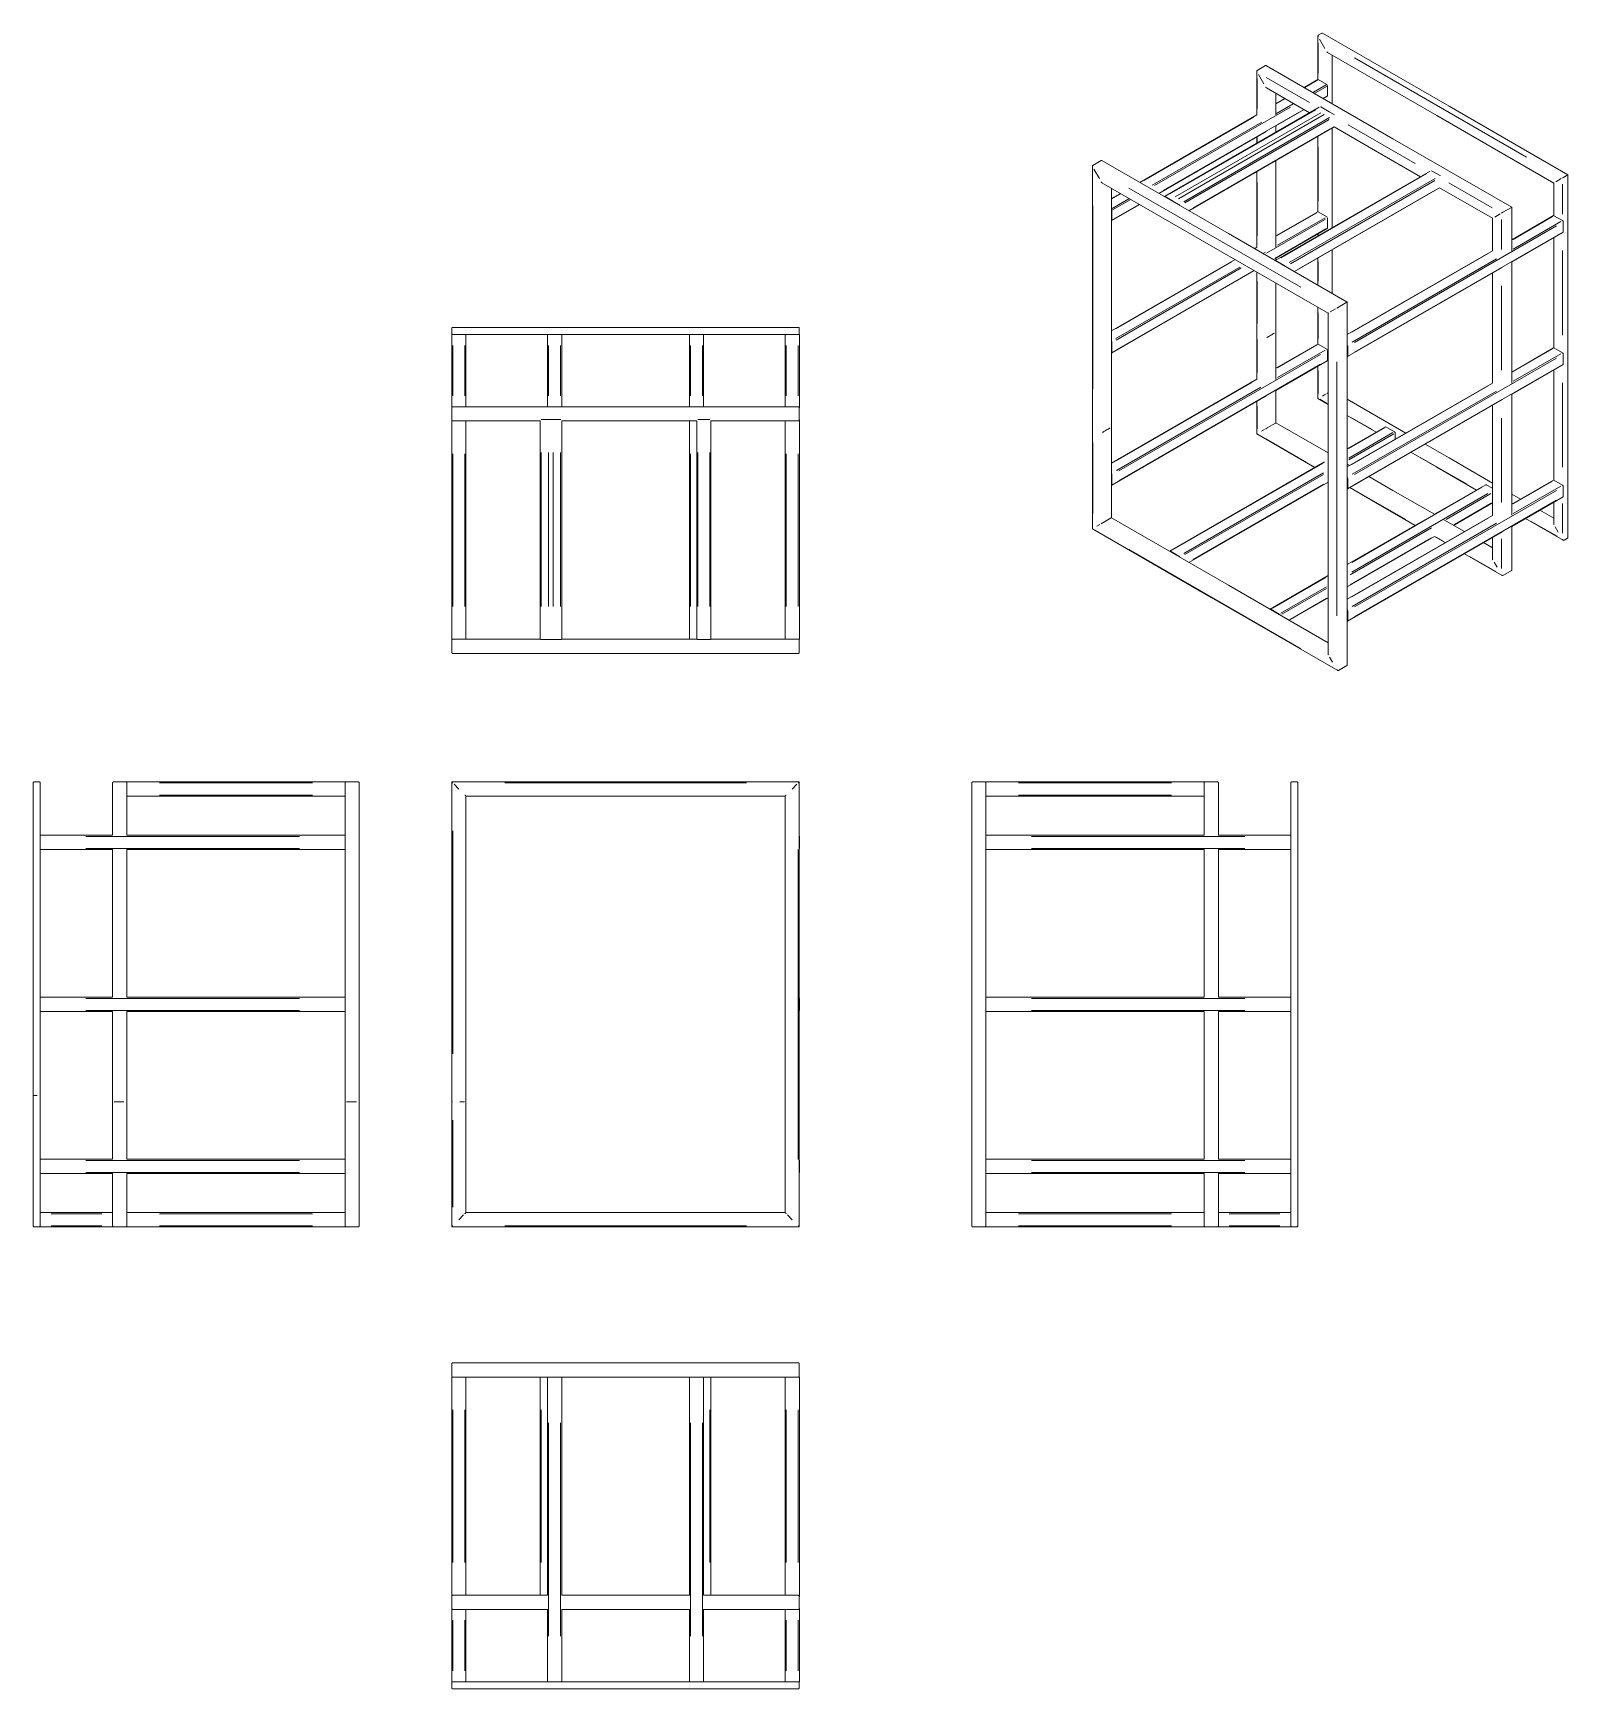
# Model space of a CAD drawing. Header units: millimetres. Extents: x 420 to 4748, y 262 to 4933.
import ezdxf

# ---------------------------------------------------------------- set-up
doc = ezdxf.new("R2010")
doc.units = ezdxf.units.MM

msp = doc.modelspace()

# ---------------------------------------------------------------- linework, layer by layer
at = {"color": 7, "linetype": 'Continuous', "lineweight": 15}
for p, q in [((4043, 4924.7), (4043, 4801.5)), ((4053.8, 4932.3), (4043.9, 4926.6)), ((4082.9, 4733.6), (4082.9, 4870.4)), ((3870.4, 4825.1), (3870.4, 4702.3)), ((3895.4, 4840.9), (3871.3, 4827)), ((3897.5, 4778.2), (4019.5, 4707.8)), ((4042.2, 4801.4), (4003.9, 4779.3)), ((4067.7, 4787.4), (4043.7, 4801.3)), ((4069.9, 4783.7), (4069.9, 4755.9)), ((4046.6, 4723.4), (3610.1, 4471.4)), ((3924.5, 4702.1), (3924.5, 4762.6)), ((3949.8, 4748.1), (3924.5, 4733.5)), ((4050.6, 4724.7), (4050.5, 4724.8)), ((4074.6, 4710.8), (4050.6, 4724.7)), ((4057.9, 4748.1), (4069.2, 4754.6)), ((3870.4, 4702.3), (3540.2, 4511.6)), ((3924.5, 4671), (4003.9, 4716.8)), ((4065.4, 4716.2), (4065.3, 4716.2)), ((4089.4, 4702.3), (4065.4, 4716.2)), ((4074.7, 4710.8), (4074.6, 4710.8)), ((4089.5, 4702.2), (4089.4, 4702.3)), ((3594.3, 4480.4), (3897.3, 4655.3)), ((3678.8, 4431.6), (4088.4, 4668)), ((3870.4, 4639.8), (3870.4, 4621.7)), ((3924.5, 4652.9), (3924.5, 4671)), ((3431.7, 4573.2), (3407.6, 4559.3)), ((4359, 4543), (3922.6, 4291.1)), ((4362.9, 4544.4), (4363, 4544.3)), ((4363, 4544.3), (4387.1, 4530.5)), ((4746.7, 4532.3), (4736.8, 4526.6)), ((3976.4, 4259.8), (4386, 4496.2)), ((4386, 4496.2), (4535.1, 4410.1)), ((4387.1, 4530.5), (4387.2, 4530.4)), ((4707.7, 4509.8), (4707.7, 4417.8)), ((3486.1, 4480.4), (3460.9, 4465.8)), ((3461.5, 4403.7), (3540.2, 4449.2)), ((3611.6, 4471.3), (3635.7, 4457.4)), ((3626.4, 4462.8), (3650.5, 4448.9)), ((4588.3, 4440.9), (4564.3, 4427)), ((4589.2, 4318.5), (4589.2, 4441.4)), ((3462.1, 4405.1), (3462.1, 4432.8)), ((4042.2, 4428.3), (3924.5, 4360.3)), ((4067.7, 4414.2), (4043.7, 4428.1)), ((4069.9, 4410.5), (4069.9, 4382.8)), ((4535.1, 4410.1), (4535.1, 4318.4)), ((4707, 4417.6), (4589.2, 4349.6)), ((4732.5, 4403.6), (4708.5, 4417.5)), ((4734.7, 4399.9), (4734.7, 4372.2)), ((3924.5, 4297.9), (4069.2, 4381.4)), ((4043, 4366.3), (4043, 4360.6)), ((4589.2, 4287.2), (4734, 4370.8)), ((3870.4, 4329.1), (3863.4, 4325)), ((3924.5, 4292.2), (3924.5, 4297.9)), ((4043, 4298.2), (4043, 4221.3)), ((4082.9, 4198.3), (4082.9, 4321.2)), ((4535.1, 4318.4), (4125.5, 4081.9)), ((3809.3, 4293.8), (3460.9, 4092.7)), ((3461.5, 4030.6), (3863.4, 4262.6)), ((3870.4, 4258.5), (3870.4, 4089.3)), ((3948.1, 4277.1), (3924.1, 4290.9)), ((4126.3, 4019.9), (4562.3, 4271.6)), ((4589.2, 3945.4), (4589.2, 4287.2)), ((3924.5, 4089.3), (3924.5, 4227.3)), ((4124.7, 4173.2), (4100.6, 4159.3)), ((1600.3, 4082.3), (1600.3, 3875.6)), ((1603.3, 4082.3), (1600.3, 4082.3)), ((1600.4, 4099.5), (1600.4, 4085.5)), ((1637.3, 4082.3), (1603.3, 4082.3)), ((1603.4, 4082.5), (2577.4, 4082.5)), ((2577.3, 4102.5), (1603.5, 4102.5)), ((1637.3, 4082.3), (1640.3, 4082.3)), ((1640.3, 3878.4), (1640.3, 4082.3)), ((1870.4, 4082.3), (1870.4, 3878.4)), ((1873.4, 4082.3), (1870.4, 4082.3)), ((1907.4, 4082.3), (1873.4, 4082.3)), ((1907.4, 4082.3), (1910.4, 4082.3)), ((1910.4, 3878.4), (1910.4, 4082.3)), ((2270.4, 4082.3), (2270.4, 3878.4)), ((2270.4, 4082.3), (2273.4, 4082.3)), ((2273.4, 4082.3), (2307.4, 4082.3)), ((2307.4, 4082.3), (2310.4, 4082.3)), ((2310.4, 4082.3), (2310.4, 3878.4)), ((2540.5, 4082.3), (2540.5, 3878.4)), ((2543.5, 4082.3), (2540.5, 4082.3)), ((2577.5, 4082.3), (2543.5, 4082.3)), ((2577.5, 4082.3), (2580.5, 4082.3)), ((2580.4, 4099.5), (2580.4, 4085.5)), ((2580.5, 3875.6), (2580.5, 4082.3)), ((3924.5, 3955.8), (3924.5, 4089.3)), ((3462.1, 4031.9), (3462.1, 4059.7)), ((4042.2, 4055.1), (3924.5, 3987.2)), ((4067.7, 4041.1), (4043.7, 4054.9)), ((4069.9, 4037.4), (4069.9, 4009.6)), ((4126.9, 4021.3), (4126.9, 4049.1)), ((4707, 4044.5), (4589.2, 3976.5)), ((4732.5, 4030.4), (4708.5, 4044.3)), ((4734.7, 4026.8), (4734.7, 3999)), ((3924.5, 3924.7), (4069.2, 4008.3)), ((4043, 3993.1), (4043, 3901.4)), ((4589.2, 3914), (4734, 3997.6)), ((4707.7, 3982.4), (4707.7, 3671.4)), ((3870.4, 3955.9), (3460.9, 3719.5)), ((3924.5, 3833), (3924.5, 3924.7)), ((4535.1, 3945.2), (4125.5, 3708.8)), ((2577.3, 3878.4), (1603.5, 3878.4)), ((3461.5, 3657.4), (3897.3, 3909)), ((3870.4, 3893.5), (3870.4, 3801.8)), ((4043, 3901.4), (4071.4, 3884.9)), ((4291, 3804.3), (4125.5, 3899.8)), ((4126.3, 3646.8), (4562.3, 3898.5)), ((4535.1, 3882.8), (4535.1, 3572.1)), ((1600.3, 3841.3), (1600.3, 3222.8)), ((1600.4, 3875.4), (1600.4, 3841.4)), ((1603.4, 3838.4), (1849.5, 3838.4)), ((1640.3, 3222.8), (1640.3, 3838.4)), ((1849.5, 3838.4), (1849.5, 3222.7)), ((1852.5, 3842.9), (1852.3, 3842.9)), ((1886.5, 3842.9), (1852.5, 3842.9)), ((1907.4, 3842.9), (1873.4, 3842.9)), ((1907.6, 3842.9), (1907.4, 3842.9)), ((1910.4, 3838.4), (2291.3, 3838.4)), ((1910.4, 3222.7), (1910.4, 3838.4)), ((2270.4, 3838.4), (2270.4, 3222.8)), ((2291.3, 3838.4), (2291.3, 3222.7)), ((2294.2, 3842.9), (2294.3, 3842.9)), ((2294.3, 3842.9), (2328.3, 3842.9)), ((2328.3, 3842.9), (2328.5, 3842.9)), ((2331.3, 3838.4), (2331.3, 3222.7)), ((2331.3, 3838.4), (2577.4, 3838.4)), ((2540.5, 3838.4), (2540.5, 3222.8)), ((2580.4, 3875.4), (2580.4, 3841.4)), ((2580.5, 3222.8), (2580.5, 3841.3)), ((3923.6, 3832.5), (3899.6, 3818.6)), ((4071.4, 3748.2), (3924.5, 3833)), ((4125.5, 3853.7), (4206.9, 3806.8)), ((3406.8, 3821.6), (3406.8, 3534.1)), ((3870.5, 3801.7), (4034.3, 3707.1)), ((4233.2, 3821.9), (4125.5, 3759.8)), ((4258.7, 3807.9), (4234.7, 3821.8)), ((4260.8, 3804.2), (4260.8, 3786.9)), ((4061.4, 3722.8), (3625.4, 3471.1)), ((4132.6, 3712.9), (4125.5, 3716.9)), ((3462.1, 3658.8), (3462.1, 3686.5)), ((3678.8, 3439.5), (4071.4, 3666.1)), ((4126.9, 3648.1), (4126.9, 3675.9)), ((4516, 3658.7), (4371.2, 3575.1)), ((4517.5, 3658.5), (4535.1, 3648.4)), ((4707, 3671.3), (4589.2, 3603.3)), ((4708.5, 3671.2), (4732.5, 3657.3)), ((4734.7, 3653.6), (4734.7, 3625.8)), ((4425.3, 3543.9), (4535.1, 3607.2)), ((4614.2, 3617.7), (4589.2, 3632.2)), ((4589.2, 3540.8), (4734, 3624.5)), ((4707.7, 3609.2), (4707.7, 3548.9)), ((3460, 3564.8), (3435.9, 3550.9)), ((4535.1, 3572.1), (4125.5, 3335.6)), ((4344.2, 3559.5), (4125.5, 3433.2)), ((4455.8, 3526.3), (4398.3, 3559.5)), ((4628.4, 3563.4), (4734.7, 3502)), ((4707.7, 3563.8), (4668.3, 3586.5)), ((4125.5, 3370.8), (4371.2, 3512.6)), ((4126.3, 3273.6), (4562.3, 3525.3)), ((4371.2, 3512.6), (4401.7, 3495.1)), ((4535.1, 3509.6), (4535.1, 3449.3)), ((4589.2, 3418), (4589.2, 3540.8)), ((4736.8, 3501.8), (4746.7, 3507.5)), ((3626.9, 3470.9), (3650.9, 3457.1)), ((4455.8, 3463.8), (4562.2, 3402.4)), ((4535.1, 3480.5), (4509.9, 3495.1)), ((4564.3, 3402.2), (4588.3, 3416.1)), ((4071.4, 3402), (3908.2, 3307.8)), ((3961.7, 3276.2), (4071.4, 3339.6)), ((3933.8, 3293.8), (3909.7, 3307.7)), ((4126.9, 3275), (4126.9, 3302.7)), ((1603.3, 3222.8), (1600.3, 3222.8)), ((1600.4, 3219.7), (1600.4, 3185.7)), ((1603.3, 3222.8), (1637.3, 3222.8)), ((1603.4, 3182.7), (2577.4, 3182.7)), ((1849.5, 3222.7), (1603.5, 3222.7)), ((1640.3, 3222.8), (1637.3, 3222.8)), ((1852.5, 3222.1), (1850.1, 3222.1)), ((1852.5, 3222.1), (1886.5, 3222.1)), ((1873.4, 3222.1), (1907.4, 3222.1)), ((1907.4, 3222.1), (1909.8, 3222.1)), ((2291.3, 3222.7), (1910.4, 3222.7)), ((2273.4, 3222.8), (2270.4, 3222.8)), ((2291.3, 3222.8), (2273.4, 3222.8)), ((2294.3, 3222.1), (2291.9, 3222.1)), ((2328.3, 3222.1), (2294.3, 3222.1)), ((2330.7, 3222.1), (2328.3, 3222.1)), ((2577.3, 3222.7), (2331.3, 3222.7)), ((2540.5, 3222.8), (2543.5, 3222.8)), ((2543.5, 3222.8), (2577.5, 3222.8)), ((2577.5, 3222.8), (2580.5, 3222.8)), ((2580.4, 3219.7), (2580.4, 3185.7)), ((4100.6, 3134.5), (4124.7, 3148.4)), ((419.8, 2816.9), (419.8, 1935.6)), ((422.8, 2820.1), (436.8, 2820.1)), ((439.8, 1935.6), (439.8, 2817.1)), ((643.8, 2816.9), (643.8, 2669.6)), ((646.8, 2820.1), (680.8, 2820.1)), ((681, 2820.1), (1300.2, 2820.1)), ((683.8, 2669.6), (683.8, 2817.1)), ((1299.6, 2816.9), (1299.6, 1918.1)), ((1300.2, 2820.1), (1300.2, 2818.8)), ((1302.6, 2820.1), (1336.6, 2820.1)), ((1339.6, 1918.1), (1339.6, 2817.1)), ((2580.4, 1565), (2580.4, 2820.1)), ((3066.5, 2817.1), (3066.5, 1568)), ((3103.5, 2820.1), (3069.5, 2820.1)), ((3105.9, 2818.8), (3105.9, 2820.1)), ((3725, 2820.1), (3105.9, 2820.1)), ((3106.5, 1568.2), (3106.5, 2816.9)), ((3722.2, 2817.1), (3722.2, 2669.6)), ((3759.2, 2820.1), (3725.2, 2820.1)), ((3762.2, 2669.6), (3762.2, 2816.9)), ((3966.2, 2817.1), (3966.2, 1568)), ((3983.2, 2820.1), (3969.2, 2820.1)), ((3986.2, 1568.2), (3986.2, 2816.9)), ((1299.6, 2780.1), (683.8, 2780.1)), ((1640.4, 2780.1), (2540.4, 2780.1)), ((1640.4, 1918.1), (1640.4, 2780.1)), ((2540.4, 2780.1), (2540.4, 1605)), ((3722.2, 2780.1), (3106.5, 2780.1)), ((440, 2669.6), (643.8, 2669.6)), ((440, 2669.6), (440, 2666.6)), ((440, 2632.6), (440, 2666.6)), ((683.8, 2669.6), (1299.5, 2669.6)), ((1299.5, 2669.6), (1299.5, 2666.6)), ((1299.5, 2666.6), (1299.5, 2632.6)), ((1600.4, 2667.1), (1600.3, 2666.6)), ((1600.3, 2666.6), (1600.3, 2632.6)), ((2580.5, 2667.1), (2580.5, 2666.6)), ((2580.5, 2632.6), (2580.5, 2666.6)), ((3106.5, 2669.6), (3106.5, 2666.6)), ((3106.5, 2669.6), (3722.2, 2669.6)), ((3106.5, 2632.6), (3106.5, 2666.6)), ((3762.2, 2669.6), (3966.1, 2669.6)), ((3966.1, 2669.6), (3966.1, 2666.6)), ((3966.1, 2666.6), (3966.1, 2632.6)), ((440, 2629.6), (440, 2632.6)), ((440, 2629.6), (643.8, 2629.6)), ((643.8, 2629.6), (643.8, 2212.5)), ((683.8, 2212.5), (683.8, 2629.6)), ((683.8, 2629.6), (1299.5, 2629.6)), ((1299.5, 2632.6), (1299.5, 2629.6)), ((1600.3, 2632.6), (1600.3, 2632.1)), ((2580.5, 2632), (2580.5, 2632.6)), ((3106.5, 2629.6), (3106.5, 2632.6)), ((3106.5, 2629.6), (3722.2, 2629.6)), ((3722.2, 2629.6), (3722.2, 2212.5)), ((3762.2, 2212.5), (3762.2, 2629.6)), ((3762.2, 2629.6), (3966.1, 2629.6)), ((3966.1, 2632.6), (3966.1, 2629.6)), ((440, 2212.5), (643.8, 2212.5)), ((440, 2212.5), (440, 2209.5)), ((440, 2175.5), (440, 2209.5)), ((683.8, 2212.5), (1299.5, 2212.5)), ((1299.5, 2209.5), (1299.5, 2212.5)), ((1299.5, 2209.5), (1299.5, 2175.5)), ((1600.3, 2209.5), (1600.3, 2210)), ((1600.3, 2209.5), (1600.3, 2175.5)), ((2580.5, 2209.5), (2580.5, 2210)), ((2580.5, 2175.5), (2580.5, 2209.5)), ((3106.5, 2209.5), (3106.5, 2212.5)), ((3106.5, 2212.5), (3722.2, 2212.5)), ((3106.5, 2175.5), (3106.5, 2209.5)), ((3762.2, 2212.5), (3966.1, 2212.5)), ((3966.1, 2212.5), (3966.1, 2209.5)), ((3966.1, 2209.5), (3966.1, 2175.5)), ((440, 2172.5), (440, 2175.5)), ((440, 2172.5), (643.8, 2172.5)), ((643.8, 2172.5), (643.8, 1918.1)), ((683.8, 1918.1), (683.8, 2172.5)), ((683.8, 2172.5), (1299.5, 2172.5)), ((1299.5, 2175.5), (1299.5, 2172.5)), ((1600.3, 2175.5), (1600.3, 2175.1)), ((2580.5, 2175), (2580.5, 2175.5)), ((3106.5, 2172.5), (3106.5, 2175.5)), ((3106.5, 2172.5), (3722.2, 2172.5)), ((3722.2, 2172.5), (3722.2, 1755.5)), ((3762.2, 1755.5), (3762.2, 2172.5)), ((3762.2, 2172.5), (3966.1, 2172.5)), ((3966.1, 2175.5), (3966.1, 2172.5)), ((419.8, 1935.6), (419.8, 1568.2)), ((439.8, 1568), (439.8, 1935.6)), ((643.8, 1918.1), (643.8, 1755.5)), ((683.8, 1755.5), (683.8, 1918.1)), ((1299.6, 1918.1), (1299.6, 1568.2)), ((1339.6, 1568), (1339.6, 1918.1)), ((1600.4, 1918.1), (1600.4, 1565)), ((1640.4, 1605), (1640.4, 1918.1)), ((440, 1755.5), (643.8, 1755.5)), ((440, 1755.5), (440, 1752.5)), ((440, 1718.5), (440, 1752.5)), ((683.8, 1755.5), (1299.5, 1755.5)), ((1299.5, 1752.5), (1299.5, 1755.5)), ((1299.5, 1752.5), (1299.5, 1718.5)), ((1600.3, 1752.5), (1600.3, 1753)), ((1600.3, 1752.5), (1600.3, 1718.5)), ((2580.5, 1752.5), (2580.5, 1753)), ((2580.5, 1718.5), (2580.5, 1752.5)), ((3106.5, 1752.5), (3106.5, 1755.5)), ((3106.5, 1755.5), (3722.2, 1755.5)), ((3106.5, 1718.5), (3106.5, 1752.5)), ((3762.2, 1755.5), (3966.1, 1755.5)), ((3966.1, 1755.5), (3966.1, 1752.5)), ((3966.1, 1752.5), (3966.1, 1718.5)), ((440, 1715.5), (440, 1718.5)), ((440, 1715.5), (643.8, 1715.5)), ((643.8, 1715.5), (643.8, 1568.2)), ((683.8, 1568), (683.8, 1715.5)), ((683.8, 1715.5), (1299.5, 1715.5)), ((1299.5, 1718.5), (1299.5, 1715.5)), ((1600.3, 1718.5), (1600.3, 1718.1)), ((2580.5, 1718), (2580.5, 1718.5)), ((3106.5, 1715.5), (3106.5, 1718.5)), ((3722.2, 1715.5), (3106.5, 1715.5)), ((3722.2, 1715.5), (3722.2, 1568)), ((3762.2, 1568.2), (3762.2, 1715.5)), ((3966.1, 1715.5), (3762.2, 1715.5)), ((3966.1, 1718.5), (3966.1, 1715.5)), ((440, 1605.1), (440, 1602.1)), ((440, 1605.1), (643.8, 1605.1)), ((440, 1568.1), (440, 1602.1)), ((683.8, 1605.1), (1299.5, 1605.1)), ((1299.5, 1605.1), (1299.5, 1602.1)), ((1299.5, 1602.1), (1299.5, 1568.1)), ((2540.4, 1605), (1640.4, 1605)), ((1873.4, 1605.1), (1907.4, 1605.1)), ((2307.4, 1605.1), (2273.4, 1605.1)), ((3722.2, 1605.1), (3106.5, 1605.1)), ((3106.5, 1602.1), (3106.5, 1605.1)), ((3106.5, 1568.1), (3106.5, 1602.1)), ((3966.1, 1605.1), (3762.2, 1605.1)), ((3966.1, 1605.1), (3966.1, 1602.1)), ((3966.1, 1602.1), (3966.1, 1568.1)), ((436.8, 1565), (422.8, 1565)), ((440, 1565.1), (440, 1568.1)), ((646.7, 1565.1), (440, 1565.1)), ((680.8, 1565), (646.8, 1565)), ((1299.5, 1565.1), (681, 1565.1)), ((1299.5, 1568.1), (1299.5, 1565.1)), ((1336.6, 1565), (1302.6, 1565)), ((3069.5, 1565), (3103.5, 1565)), ((3106.5, 1568.1), (3106.5, 1565.1)), ((3725.2, 1565.1), (3106.5, 1565.1)), ((3725.2, 1565), (3759.2, 1565)), ((3966.1, 1565.1), (3759.4, 1565.1)), ((3966.1, 1565.1), (3966.1, 1568.1)), ((3969.2, 1565), (3983.2, 1565)), ((1600.4, 1178.3), (1600.4, 1144.3)), ((2577.4, 1181.3), (1603.4, 1181.3)), ((2580.4, 1178.3), (2580.4, 1144.3)), ((1600.3, 522.7), (1600.3, 1141.2)), ((1600.3, 1141.2), (1603.3, 1141.2)), ((1603.3, 1141.2), (1637.3, 1141.2)), ((1603.5, 1141.3), (2577.3, 1141.3)), ((1637.3, 1141.2), (1640.3, 1141.2)), ((1640.3, 525.6), (1640.3, 1141.2)), ((1849.5, 1141.3), (1849.5, 525.6)), ((1870.4, 1141.2), (1870.4, 525.6)), ((1870.4, 1141.2), (1873.4, 1141.2)), ((1873.4, 1141.2), (1907.4, 1141.2)), ((1907.4, 1141.2), (1910.4, 1141.2)), ((1910.4, 1141.3), (1910.4, 1141.2)), ((1910.4, 1141.2), (1910.4, 525.6)), ((2270.4, 1141.2), (2270.4, 525.6)), ((2273.4, 1141.2), (2270.4, 1141.2)), ((2307.4, 1141.2), (2273.4, 1141.2)), ((2291.3, 1141.3), (2291.3, 1141.2)), ((2310.4, 1141.2), (2307.4, 1141.2)), ((2310.4, 525.6), (2310.4, 1141.2)), ((2331.3, 525.6), (2331.3, 1141.3)), ((2540.5, 525.6), (2540.5, 1141.2)), ((2543.5, 1141.2), (2540.5, 1141.2)), ((2543.5, 1141.2), (2577.5, 1141.2)), ((2577.5, 1141.2), (2580.5, 1141.2)), ((2580.5, 522.6), (2580.5, 1141.2)), ((1600.4, 522.6), (1600.4, 488.6)), ((1870.4, 525.6), (1603.4, 525.6)), ((2270.4, 525.6), (1910.4, 525.6)), ((2577.4, 525.6), (2310.4, 525.6)), ((2580.4, 522.6), (2580.4, 488.6)), ((1600.3, 281.7), (1600.3, 488.4)), ((1603.5, 485.6), (1870.4, 485.6)), ((1640.3, 281.7), (1640.3, 485.6)), ((1870.4, 485.6), (1870.4, 281.7)), ((1910.4, 485.6), (2270.4, 485.6)), ((1910.4, 485.6), (1910.4, 281.7)), ((2270.4, 485.6), (2270.4, 281.7)), ((2310.4, 485.6), (2577.3, 485.6)), ((2310.4, 281.7), (2310.4, 485.6)), ((2540.5, 281.7), (2540.5, 485.6)), ((2580.5, 281.7), (2580.5, 488.4)), ((1603.3, 281.7), (1600.3, 281.7)), ((1637.3, 281.7), (1603.3, 281.7)), ((2577.4, 281.5), (1603.4, 281.5)), ((1640.3, 281.7), (1637.3, 281.7)), ((1873.4, 281.7), (1870.4, 281.7)), ((1907.4, 281.7), (1873.4, 281.7)), ((1910.4, 281.7), (1907.4, 281.7)), ((2273.4, 281.7), (2270.4, 281.7)), ((2273.4, 281.7), (2307.4, 281.7)), ((2307.4, 281.7), (2310.4, 281.7)), ((2540.5, 281.7), (2543.5, 281.7)), ((2577.5, 281.7), (2543.5, 281.7)), ((2580.5, 281.7), (2577.5, 281.7)), ((1600.4, 278.5), (1600.4, 264.5)), ((1603.5, 261.5), (2577.3, 261.5)), ((2580.4, 278.5), (2580.4, 264.5))]:
    msp.add_line(p, q, dxfattribs=at)
at = {"color": 8, "linetype": 'Continuous', "lineweight": 15}
for p, q in [((4047.4, 4915.6), (4062.6, 4889.3)), ((4043.9, 4819.1), (4043.9, 4903.8)), ((4145.8, 4862.9), (4630.6, 4583)), ((3874.8, 4816), (3890.1, 4789.6)), ((3871.3, 4719.6), (3871.3, 4804.2)), ((3897, 4807.3), (4018.8, 4737)), ((4042.5, 4800.5), (4006, 4779.5)), ((4030, 4765.6), (4066.5, 4786.7)), ((4034.2, 4763.1), (4068.7, 4783)), ((3582.4, 4502.3), (3965.9, 4723.7)), ((3949.8, 4747.1), (3925.4, 4733)), ((3926.1, 4705.6), (3973.1, 4732.7)), ((4057.5, 4748.8), (4069.4, 4755.7)), ((3860.8, 4695.7), (3551.6, 4517.2)), ((3575.6, 4503.3), (3884.8, 4681.8)), ((3606.4, 4488.4), (3990, 4709.8)), ((4036.6, 4716.6), (3625.6, 4479.4)), ((4051.4, 4708.1), (3640.4, 4470.8)), ((3649.6, 4465.5), (4060.7, 4702.8)), ((3664.4, 4456.9), (4075.5, 4694.2)), ((3667.7, 4453.9), (4074.6, 4688.8)), ((4128.2, 4673.9), (4317.1, 4564.8)), ((3691, 4439.6), (4075.4, 4661.5)), ((3871.3, 4624.9), (3871.3, 4637.6)), ((4043.9, 4459.8), (4043.9, 4610.5)), ((3411.2, 4548.3), (3426.4, 4522)), ((3938, 4299), (4349.1, 4536.3)), ((3509.6, 4495.6), (3994.4, 4215.7)), ((3871.3, 4360.3), (3871.3, 4510.9)), ((4373.1, 4522.4), (3962.1, 4285.1)), ((4372.2, 4517), (3965.3, 4282.1)), ((4373, 4489.7), (3988.6, 4267.8)), ((4411.8, 4510.1), (4534.3, 4439.4)), ((4729, 4522.1), (4713.9, 4513.3)), ((4732.6, 4506.2), (4732.6, 4421.5)), ((3407.6, 3929.4), (3407.6, 4445.4)), ((3486.1, 4479.4), (3461.7, 4465.3)), ((3462.4, 4438), (3509.4, 4465.1)), ((3463.8, 4433.8), (3513.6, 4462.6)), ((3464.5, 4406.5), (3536.8, 4448.2)), ((3898.2, 4311.4), (4064.2, 4407.3)), ((4039.9, 4425.9), (3928.3, 4361.5)), ((3929.1, 4334.2), (4063.2, 4411.6)), ((4556.4, 4422.4), (4541.3, 4413.7)), ((4560, 4406.6), (4560, 4322)), ((4704.7, 4415.3), (4593, 4350.8)), ((4593.8, 4323.5), (4728, 4401)), ((4065, 4380), (3921.5, 4297.1)), ((4043.9, 4362), (4043.9, 4365.9)), ((4146.2, 4060.2), (4715.3, 4388.8)), ((4715.3, 4361), (4146.2, 4032.5)), ((3871, 4328.4), (3864.5, 4324.6)), ((3888.5, 4310.8), (3895.1, 4314.5)), ((4523, 4310.4), (4138.6, 4088.5)), ((4732.6, 4319.5), (4732.6, 4080.8)), ((3799.1, 4286.9), (3472, 4098)), ((3472.7, 4070.7), (3822.3, 4272.6)), ((3474, 4066.6), (3826.5, 4270.1)), ((3849.8, 4255.7), (3474.8, 4039.3)), ((4043.9, 4232.4), (4043.9, 4287.1)), ((4139.4, 4061.1), (4546.3, 4296.1)), ((3871.3, 4113.3), (3871.3, 4232.8)), ((4560, 4219.9), (4560, 3981.3)), ((4043.9, 4070.2), (4043.9, 4143)), ((4092.8, 4154.8), (4077.6, 4146)), ((3870.5, 4089.1), (3870.7, 4088.6)), ((3871.3, 3975.1), (3871.3, 4068.4)), ((1603.3, 4051.7), (1603.3, 3909)), ((1637.3, 3909), (1637.3, 4051.7)), ((1873.4, 4051.7), (1873.4, 3909)), ((1907.4, 3909), (1907.4, 4051.7)), ((2273.4, 3909), (2273.4, 4051.7)), ((2307.4, 4051.7), (2307.4, 3909)), ((2543.5, 4051.7), (2543.5, 3909)), ((2577.5, 3909), (2577.5, 4051.7)), ((3481.4, 3697.7), (4050.5, 4026.2)), ((4039.9, 4052.8), (3928.3, 3988.3)), ((3929.1, 3961), (4063.2, 4038.4)), ((4704.7, 4042.1), (4593, 3977.6)), ((4593.8, 3950.3), (4728, 4027.8)), ((4050.5, 3998.5), (3481.4, 3669.9)), ((4043.9, 3915.5), (4043.9, 3980)), ((4096.4, 4005.3), (4096.4, 3288.5)), ((4146.2, 3687.1), (4715.3, 4015.6)), ((4146.2, 3659.3), (4715.3, 3987.8)), ((3858.2, 3947.9), (3473.9, 3726)), ((3474.7, 3698.7), (3881.5, 3933.5)), ((4523, 3937.2), (4138.6, 3715.3)), ((4732.6, 3946.3), (4732.6, 3707.7)), ((3871.3, 3815.9), (3871.3, 3880.4)), ((4067.4, 3888.3), (4048, 3899.5)), ((4064.3, 3913.7), (4055.9, 3908.8)), ((4139.4, 3688), (4546.3, 3922.9)), ((4195.6, 3814.3), (4137.7, 3847.7)), ((4560, 3846.7), (4560, 3608.2)), ((3406.8, 3821.5), (3407, 3821)), ((3891.8, 3814.1), (3883.3, 3809.2)), ((4010.9, 3721.7), (3895.6, 3788.2)), ((4231.2, 3819.8), (4129, 3760.8)), ((4129.8, 3733.5), (4254.5, 3805.5)), ((4129.8, 3728.6), (4256.5, 3801.8)), ((1603.3, 3746.1), (1603.3, 3315.1)), ((1637.3, 3315.1), (1637.3, 3746.1)), ((1852.5, 3749.8), (1852.5, 3315.2)), ((1873.4, 3749.8), (1873.4, 3315.2)), ((1886.5, 3315.2), (1886.5, 3749.8)), ((1907.4, 3315.2), (1907.4, 3749.8)), ((2273.4, 3315.1), (2273.4, 3746.1)), ((2294.3, 3315.2), (2294.3, 3749.8)), ((2328.3, 3749.8), (2328.3, 3315.2)), ((2543.5, 3746.1), (2543.5, 3315.1)), ((2577.5, 3315.1), (2577.5, 3746.1)), ((3407.6, 3577), (3407.6, 3777.9)), ((4057.3, 3719.4), (3641, 3479.1)), ((3664.3, 3464.8), (4058.1, 3692.1)), ((4463.3, 3659.8), (4333.4, 3734.8)), ((3667.2, 3461.5), (4058.2, 3687.2)), ((3690.5, 3447.2), (4058.9, 3659.9)), ((4138, 3439.4), (4505.1, 3651.3)), ((4593, 3604.5), (4704.7, 3669)), ((4593.8, 3577.2), (4728, 3654.6)), ((4522.1, 3633.4), (4138.6, 3412)), ((4715.3, 3642.4), (4146.2, 3313.9)), ((4715.3, 3614.7), (4146.2, 3286.1)), ((4290.7, 3560.1), (4160.8, 3635.1)), ((4530.8, 3633.6), (4404.7, 3560.7)), ((4531.6, 3606.2), (4428, 3546.4)), ((4732.6, 3605.9), (4732.6, 3522)), ((4138.6, 3342.1), (4523, 3564.1)), ((4717.3, 3513.1), (4644.5, 3555.1)), ((3428.1, 3546.4), (3419.7, 3541.5)), ((4363.4, 3536.9), (4133.3, 3404.1)), ((4363.4, 3509.1), (4133.3, 3376.3)), ((4139.4, 3314.8), (4546.3, 3549.8)), ((4397.9, 3498.2), (4375.9, 3511)), ((4560, 3506.3), (4560, 3422.4)), ((4712.1, 3539.8), (4720.6, 3525.1)), ((3994.4, 3195.9), (3509.6, 3475.7)), ((4544.7, 3413.5), (4472, 3455.5)), ((4539.5, 3440.2), (4548, 3425.5)), ((3914.9, 3310.6), (4066.3, 3398)), ((4067.1, 3370.7), (3938.2, 3296.3)), ((4067.2, 3365.9), (3941, 3293.1)), ((4067.9, 3338.6), (3964.3, 3278.7)), ((4075.9, 3172.5), (4084.3, 3157.8)), ((419.8, 2816.9), (419.8, 2817)), ((643.8, 2816.9), (643.8, 2817)), ((776.2, 2817.1), (1207.2, 2817.1)), ((1299.6, 2816.9), (1299.6, 2817)), ((1607, 2813.4), (1620.4, 2800.1)), ((1749.5, 2817.1), (2431.3, 2817.1)), ((2573.8, 2813.4), (2560.4, 2800.1)), ((3106.5, 2816.9), (3106.5, 2817)), ((3629.8, 2817.1), (3198.8, 2817.1)), ((3762.2, 2816.9), (3762.2, 2817)), ((3986.2, 2816.9), (3986.2, 2817)), ((1207.2, 2783.1), (776.2, 2783.1)), ((3629.8, 2783.1), (3198.8, 2783.1)), ((568.9, 2666.6), (1170.6, 2666.6)), ((1603.4, 2052.9), (1603.4, 2682.2)), ((3235.5, 2666.6), (3837.1, 2666.6)), ((1170.6, 2632.6), (568.9, 2632.6)), ((2577.4, 2629.7), (2577.4, 1755.4)), ((3837.1, 2632.6), (3235.5, 2632.6)), ((568.9, 2209.5), (1170.6, 2209.5)), ((3235.5, 2209.5), (3837.1, 2209.5)), ((568.9, 2175.5), (1170.6, 2175.5)), ((3235.5, 2175.5), (3837.1, 2175.5)), ((648, 1918.1), (675.9, 1918.1)), ((1303.8, 1918.1), (1331.6, 1918.1)), ((1636.3, 1918.1), (1622.8, 1918.1)), ((1603.4, 1620.6), (1603.4, 1865.6)), ((568.9, 1752.5), (1170.6, 1752.5)), ((3837.1, 1752.5), (3235.5, 1752.5)), ((568.9, 1718.5), (1170.6, 1718.5)), ((3837.1, 1718.5), (3235.5, 1718.5)), ((470.6, 1602.1), (613.3, 1602.1)), ((776.2, 1602.1), (1207.2, 1602.1)), ((1633.8, 1598.4), (1620.4, 1585)), ((2547, 1598.4), (2560.4, 1585)), ((3629.9, 1602.1), (3198.9, 1602.1)), ((3935.5, 1602.1), (3792.8, 1602.1)), ((419.8, 1568.1), (419.8, 1568.2)), ((613.3, 1568.1), (470.6, 1568.1)), ((643.8, 1568.1), (643.8, 1568.2)), ((1207.2, 1568.1), (776.2, 1568.1)), ((1299.6, 1568.1), (1299.6, 1568.2)), ((2431.3, 1568), (1749.5, 1568)), ((3106.5, 1568.1), (3106.5, 1568.2)), ((3629.9, 1568.1), (3198.9, 1568.1)), ((3762.2, 1568.1), (3762.2, 1568.2)), ((3935.5, 1568.1), (3792.8, 1568.1)), ((3986.2, 1568.1), (3986.2, 1568.2)), ((1873.4, 1141.3), (1873.4, 1141.2)), ((1886.5, 1141.3), (1886.5, 1141.2)), ((1907.4, 1141.3), (1907.4, 1141.2)), ((2294.3, 1141.3), (2294.3, 1141.2)), ((1603.3, 617.9), (1603.3, 1048.9)), ((1637.3, 617.9), (1637.3, 1048.9)), ((1852.5, 1048.9), (1852.5, 617.9)), ((2328.3, 617.9), (2328.3, 1048.9)), ((2543.5, 617.9), (2543.5, 1048.9)), ((2577.5, 617.9), (2577.5, 1048.9)), ((1873.4, 1012.3), (1873.4, 410.6)), ((1907.4, 1012.3), (1907.4, 410.6)), ((2273.4, 1012.3), (2273.4, 410.6)), ((2307.4, 410.6), (2307.4, 1012.3)), ((1603.3, 312.3), (1603.3, 455)), ((1637.3, 312.3), (1637.3, 455)), ((2543.5, 312.3), (2543.5, 455)), ((2577.5, 312.3), (2577.5, 455))]:
    msp.add_line(p, q, dxfattribs=at)
at = {"color": 7, "linetype": 'Continuous', "lineweight": 15, "flags": 128}
for points in [[(4747.6, 4532.8), (4412.7, 4726.2), (4055.9, 4932.1)], [(4070, 4877.9), (4378, 4700.1), (4707.7, 4509.7)], [(4589.2, 4441.4), (4254.3, 4634.7), (3897.5, 4840.7)], [(4043, 4641.8), (4043, 4577.8), (4043, 4428.3)], [(4082.9, 4383.7), (4082.9, 4545.8), (4082.9, 4664.9)], [(4088.4, 4668), (4205.4, 4600.5), (4331.9, 4527.4)], [(3406.8, 4557.4), (3406.8, 4203.7), (3406.8, 3821.6)], [(4125.5, 4173.7), (3790.6, 4367), (3433.8, 4573)], [(3870.4, 4542.2), (3870.4, 4471.3), (3870.4, 4329.1)], [(3924.5, 4328.9), (3924.5, 4447), (3924.5, 4573.4)], [(4747.6, 3509.5), (4747.6, 4004.9), (4747.6, 4532.8)], [(3433.8, 4510.6), (3741.7, 4332.8), (4071.5, 4142.5)], [(3460.9, 3821.6), (3460.9, 4179.3), (3460.9, 4495)], [(4707.7, 4355.6), (4707.7, 4045.4), (4707.7, 4044.6)], [(4535.1, 4255.9), (4535.1, 3978.7), (4535.1, 3945.2)], [(4043, 4158.9), (4043, 4065.5), (4043, 4055.2)], [(4125.5, 3150.4), (4125.5, 3612.7), (4125.5, 4173.7)], [(4071.4, 4142.5), (4071.4, 3711.1), (4071.4, 3181.6)], [(3870.4, 4089.3), (3870.4, 3958.1), (3870.4, 3955.9)], [(4589.2, 3572.2), (4589.2, 3880.4), (4589.2, 3914)], [(3460.9, 3565.3), (3460.9, 3664.2), (3460.9, 3821.6)], [(4305.2, 3750), (4377.9, 3708), (4489.7, 3643.5)], [(4535.1, 3663.4), (4412.7, 3734.1), (4345.1, 3773.1)], [(4132.6, 3650.4), (4205.3, 3608.4), (4317.2, 3543.9)], [(4371.2, 3575.1), (4254.2, 3642.6), (4186.7, 3681.6)], [(4071.4, 3212.8), (3790.6, 3375), (3460.8, 3565.3)], [(3406.8, 3534.1), (3741.7, 3340.7), (4098.5, 3134.8)], [(1600.4, 2820.1), (1600.4, 2820.1)], [(1600.4, 2820.1), (1600.4, 2820.1)], [(1600.4, 2820.1), (1600.4, 2820.1)], [(2580.4, 2820.1), (2580.4, 2820.1)], [(2580.4, 2820.1), (2580.4, 2820.1)], [(2580.4, 2820.1), (2580.4, 2820.1)], [(1640.4, 2780.1), (1640.4, 2780.1)], [(1640.4, 2780.1), (1640.4, 2780.1)], [(1640.4, 2780.1), (1640.4, 2780.1)], [(2540.4, 2780.1), (2540.4, 2780.1)], [(2540.4, 2780.1), (2540.4, 2780.1)], [(2540.4, 2780.1), (2540.4, 2780.1)], [(3066.5, 1918.1), (3066.5, 1918.1)], [(3722.2, 1918.1), (3722.2, 1918.1)], [(1640.4, 1605), (1640.4, 1605)], [(1640.4, 1605), (1640.4, 1605)], [(1640.4, 1605), (1640.4, 1605)], [(2540.4, 1605), (2540.4, 1605)], [(2540.4, 1605), (2540.4, 1605)], [(2540.4, 1605), (2540.4, 1605)], [(1600.4, 1565), (1600.4, 1565)], [(1600.4, 1565), (1600.4, 1565)], [(1600.4, 1565), (1600.4, 1565)], [(2580.4, 1565), (2580.4, 1565)], [(2580.4, 1565), (2580.4, 1565)]]:
    msp.add_lwpolyline(points, dxfattribs=at)
at = {"color": 8, "linetype": 'Continuous', "lineweight": 15, "flags": 128}
for points in [[(1600.4, 1935.6), (1600.4, 1935.6)], [(1600.4, 1918.1), (1600.4, 1918.1)]]:
    msp.add_lwpolyline(points, dxfattribs=at)
at = {"color": 7, "linetype": 'Continuous', "lineweight": 15}
for centre, radius, start, end in [((4042.8, 4800), 1.51, 54.3824, 114.3071), ((4065.2, 4783.5), 4.61, 2.6055, 57.3945), ((4068.4, 4755.8), 1.44, 304.0564, 7.2558), ((3610.8, 4470.2), 1.38, 51.8605, 125.6343), ((3625.6, 4461.7), 1.38, 51.8605, 125.6344), ((3633.2, 4453.6), 4.52, 25.3567, 57.5219), ((3648, 4445.1), 4.52, 25.3567, 57.5219), ((3457.4, 4432.6), 4.64, 2.6954, 42.4891), ((3460.8, 4404.9), 1.3, 272.6994, 9.6849), ((4042.8, 4426.9), 1.51, 54.3824, 114.3071), ((4065.2, 4410.3), 4.61, 2.6055, 57.3945), ((4707.6, 4416.2), 1.51, 54.3824, 114.3071), ((4730.1, 4399.7), 4.61, 2.6055, 57.3945), ((4068.4, 4382.6), 1.44, 304.0563, 7.2558), ((4733.2, 4372), 1.44, 304.0563, 7.2558), ((3923.2, 4289.9), 1.38, 51.8605, 125.6344), ((3945.7, 4273.3), 4.46, 25.2085, 57.7533), ((3457.4, 4059.5), 4.64, 2.6957, 42.5777), ((3460.8, 4031.7), 1.3, 272.6993, 9.6849), ((4042.8, 4053.7), 1.51, 54.3824, 114.3071), ((4065.2, 4037.2), 4.61, 2.6055, 57.3945), ((4122.3, 4048.8), 4.65, 2.6964, 45.06), ((4125.6, 4021.1), 1.29, 265.8855, 9.7934), ((4707.6, 4043.1), 1.51, 54.3824, 114.3071), ((4730.1, 4026.5), 4.61, 2.6055, 57.3945), ((4068.4, 4009.4), 1.44, 304.0563, 7.2558), ((4733.2, 3998.8), 1.44, 304.0564, 7.2558), ((4233.8, 3820.6), 1.51, 54.3824, 114.3071), ((4256.2, 3804), 4.61, 2.6055, 57.3945), ((3457.4, 3686.3), 4.64, 2.6957, 42.5778), ((3460.8, 3658.5), 1.3, 272.6991, 9.6849), ((4122.2, 3675.6), 4.73, 3.0834, 44.7243), ((4125.6, 3647.9), 1.29, 265.8852, 9.7934), ((4516.6, 3657.3), 1.51, 54.3824, 114.3071), ((4707.6, 3669.9), 1.51, 54.3824, 114.3071), ((4730.1, 3653.4), 4.61, 2.6055, 57.3945), ((4733.2, 3625.7), 1.44, 304.0564, 7.2558), ((3626.1, 3469.9), 1.29, 50.2503, 150.7422), ((3648.4, 3453.2), 4.64, 16.0552, 57.3027), ((3908.9, 3306.7), 1.29, 50.2503, 150.7423), ((3931.3, 3289.9), 4.64, 16.0552, 57.3027), ((4122.2, 3302.5), 4.73, 3.0834, 44.7242), ((4125.6, 3274.8), 1.29, 265.8855, 9.7934)]:
    msp.add_arc(centre, radius, start, end, dxfattribs=at)
for points, knots in [([(4043.9, 4926.6), (4043.8, 4926.6), (4043.8, 4926.6), (4043.7, 4926.5), (4043.6, 4926.4), (4043.5, 4926.3), (4043.4, 4926.2), (4043.3, 4926), (4043.1, 4925.6), (4043, 4925.1), (4043, 4924.4), (4043.1, 4923.7), (4043.3, 4923.1), (4043.4, 4922.7), (4043.6, 4922.4), (4043.7, 4922), (4043.8, 4921.8), (4043.9, 4921.7)], [0, 0, 0, 0, 0.024499, 0.04924, 0.074247, 0.099543, 0.125149, 0.186007, 0.250202, 0.365957, 0.499979, 0.624941, 0.749917, 0.812815, 0.874961, 0.937589, 1, 1, 1, 1]), ([(4055.9, 4932.1), (4055.8, 4932.2), (4055.5, 4932.4), (4054.9, 4932.5), (4054.3, 4932.6), (4054, 4932.4), (4053.8, 4932.3)], [0, 0, 0, 0, 0.18116, 0.440789, 0.720541, 1, 1, 1, 1]), ([(4067.9, 4880.1), (4068.2, 4879.7), (4068.7, 4878.9), (4069.5, 4878.2), (4070, 4877.9), (4070, 4877.9)], [0, 0, 0, 0, 0.451894, 0.903383, 1, 1, 1, 1]), ([(3871.3, 4827), (3871.3, 4827), (3871.2, 4827), (3871.1, 4826.9), (3871, 4826.8), (3871, 4826.7), (3870.8, 4826.6), (3870.7, 4826.4), (3870.6, 4826), (3870.4, 4825.5), (3870.4, 4824.8), (3870.5, 4824.1), (3870.7, 4823.5), (3870.9, 4823.1), (3871, 4822.8), (3871.1, 4822.4), (3871.3, 4822.2), (3871.3, 4822.1)], [0, 0, 0, 0, 0.024499, 0.04924, 0.074247, 0.099543, 0.125149, 0.186007, 0.250202, 0.365957, 0.499979, 0.624941, 0.749917, 0.812815, 0.874961, 0.937589, 1, 1, 1, 1]), ([(3897.5, 4840.7), (3897.4, 4840.7), (3897.1, 4840.9), (3896.5, 4841.1), (3895.9, 4841.1), (3895.5, 4841), (3895.4, 4840.9)], [0, 0, 0, 0, 0.18116, 0.440789, 0.720541, 1, 1, 1, 1]), ([(3895.4, 4780.5), (3895.6, 4780.1), (3896.2, 4779.3), (3896.9, 4778.6), (3897.4, 4778.3), (3897.5, 4778.3)], [0, 0, 0, 0, 0.451894, 0.903383, 1, 1, 1, 1]), ([(3407.6, 4559.3), (3407.6, 4559.3), (3407.5, 4559.3), (3407.5, 4559.2), (3407.4, 4559.1), (3407.3, 4559), (3407.2, 4558.9), (3407, 4558.7), (3406.9, 4558.3), (3406.8, 4557.8), (3406.8, 4557.1), (3406.9, 4556.4), (3407, 4555.9), (3407.2, 4555.4), (3407.3, 4555.1), (3407.5, 4554.8), (3407.6, 4554.5), (3407.6, 4554.4)], [0, 0, 0, 0, 0.024499, 0.04924, 0.074247, 0.099543, 0.125149, 0.186007, 0.250202, 0.365957, 0.499979, 0.624941, 0.749917, 0.812815, 0.874961, 0.937589, 1, 1, 1, 1]), ([(3433.8, 4573), (3433.7, 4573.1), (3433.4, 4573.3), (3432.8, 4573.4), (3432.2, 4573.5), (3431.9, 4573.3), (3431.7, 4573.2)], [0, 0, 0, 0, 0.18116, 0.440789, 0.720541, 1, 1, 1, 1]), ([(4747.6, 4532.8), (4747.6, 4532.8), (4747.6, 4532.8), (4747.5, 4532.7), (4747.2, 4532.6), (4746.9, 4532.4), (4746.7, 4532.3)], [0, 0, 0, 0, 0.181076, 0.440732, 0.720513, 1, 1, 1, 1]), ([(3431.7, 4512.8), (3432, 4512.4), (3432.5, 4511.6), (3433.3, 4510.9), (3433.7, 4510.6), (3433.8, 4510.6)], [0, 0, 0, 0, 0.4518936, 0.9033833, 1, 1, 1, 1]), ([(4708.6, 4510.3), (4708.3, 4510.1), (4707.9, 4509.9), (4707.7, 4509.7), (4707.7, 4509.8), (4707.7, 4509.8)], [0, 0, 0, 0, 0.4518633, 0.9033225, 1, 1, 1, 1]), ([(4736.8, 4526.6), (4736.8, 4526.6), (4736.7, 4526.5), (4736.6, 4526.5), (4736.5, 4526.4), (4736.4, 4526.3), (4736.2, 4526.2), (4736, 4526.1), (4735.6, 4525.9), (4735.1, 4525.6), (4734.5, 4525.2), (4733.9, 4524.9), (4733.5, 4524.7), (4733.2, 4524.5), (4733, 4524.4), (4732.8, 4524.2), (4732.7, 4524.2), (4732.6, 4524.1)], [0, 0, 0, 0, 0.024499, 0.04924, 0.074246, 0.099543, 0.125149, 0.186007, 0.250202, 0.365957, 0.499979, 0.624941, 0.749917, 0.812815, 0.874961, 0.937589, 1, 1, 1, 1]), ([(4589.2, 4441.4), (4589.2, 4441.4), (4589.2, 4441.4), (4589.1, 4441.3), (4588.8, 4441.1), (4588.5, 4440.9), (4588.3, 4440.9)], [0, 0, 0, 0, 0.18126, 0.440857, 0.720576, 1, 1, 1, 1]), ([(4536, 4410.6), (4535.8, 4410.5), (4535.4, 4410.3), (4535.1, 4410.1), (4535.1, 4410.1), (4535.1, 4410.1)], [0, 0, 0, 0, 0.451863, 0.903323, 1, 1, 1, 1]), ([(4564.3, 4427), (4564.3, 4427), (4564.2, 4426.9), (4564.1, 4426.9), (4564, 4426.8), (4563.9, 4426.7), (4563.7, 4426.6), (4563.4, 4426.5), (4563, 4426.3), (4562.5, 4426), (4561.9, 4425.6), (4561.4, 4425.3), (4560.9, 4425), (4560.6, 4424.9), (4560.4, 4424.7), (4560.2, 4424.6), (4560.1, 4424.6), (4560, 4424.5)], [0, 0, 0, 0, 0.0244993, 0.0492397, 0.0742465, 0.0995426, 0.1251486, 0.1860073, 0.250202, 0.3659566, 0.4999791, 0.6249412, 0.7499175, 0.8128154, 0.8749614, 0.937589, 1, 1, 1, 1]), ([(4100.6, 4159.3), (4100.6, 4159.3), (4100.5, 4159.2), (4100.4, 4159.2), (4100.3, 4159.1), (4100.2, 4159.1), (4100, 4159), (4099.8, 4158.8), (4099.4, 4158.6), (4098.8, 4158.3), (4098.2, 4157.9), (4097.7, 4157.6), (4097.3, 4157.4), (4097, 4157.2), (4096.8, 4157.1), (4096.6, 4157), (4096.4, 4156.9), (4096.4, 4156.9)], [0, 0, 0, 0, 0.024499, 0.04924, 0.074247, 0.099543, 0.125149, 0.186007, 0.250202, 0.365957, 0.499979, 0.624941, 0.749917, 0.812815, 0.874961, 0.937589, 1, 1, 1, 1]), ([(4125.5, 4173.7), (4125.5, 4173.7), (4125.5, 4173.7), (4125.4, 4173.6), (4125.1, 4173.5), (4124.8, 4173.3), (4124.7, 4173.2)], [0, 0, 0, 0, 0.18126, 0.440857, 0.720576, 1, 1, 1, 1]), ([(4072.3, 4143), (4072.1, 4142.8), (4071.7, 4142.6), (4071.4, 4142.5), (4071.5, 4142.5), (4071.5, 4142.5)], [0, 0, 0, 0, 0.451951, 0.903498, 1, 1, 1, 1]), ([(1603.4, 4102.5), (1603.4, 4102.5), (1603.2, 4102.5), (1603.1, 4102.5), (1602.9, 4102.4), (1602.6, 4102.4), (1602.3, 4102.3), (1601.9, 4102.1), (1601.4, 4101.8), (1601, 4101.3), (1600.8, 4100.9), (1600.6, 4100.5), (1600.5, 4100.2), (1600.4, 4099.9), (1600.4, 4099.7), (1600.4, 4099.5), (1600.4, 4099.5)], [0, 0, 0, 0, 0.037055, 0.078706, 0.125053, 0.187198, 0.250099, 0.387029, 0.500046, 0.634064, 0.749831, 0.814019, 0.874888, 0.917375, 0.959044, 1, 1, 1, 1]), ([(1600.4, 4085.5), (1600.4, 4085.4), (1600.4, 4085.3), (1600.4, 4085.2), (1600.4, 4085), (1600.5, 4084.9), (1600.5, 4084.7), (1600.6, 4084.4), (1600.8, 4084), (1601, 4083.6), (1601.4, 4083.2), (1601.9, 4082.8), (1602.3, 4082.7), (1602.6, 4082.6), (1602.9, 4082.5), (1603.2, 4082.5), (1603.3, 4082.5), (1603.4, 4082.5)], [0, 0, 0, 0, 0.024499, 0.04924, 0.074247, 0.099543, 0.125149, 0.186007, 0.250202, 0.365957, 0.499979, 0.624941, 0.749917, 0.812815, 0.874961, 0.937589, 1, 1, 1, 1]), ([(1603.5, 4102.5), (1603.5, 4102.5), (1603.5, 4102.5), (1603.4, 4102.5), (1603.4, 4102.5), (1603.4, 4102.5)], [0, 0, 0, 0, 0.5, 0.5, 1, 1, 1, 1]), ([(2577.3, 4102.5), (2577.3, 4102.5), (2577.3, 4102.5), (2577.4, 4102.5), (2577.4, 4102.5), (2577.4, 4102.5)], [0, 0, 0, 0, 0.5, 0.5, 1, 1, 1, 1]), ([(2577.4, 4102.5), (2577.5, 4102.5), (2577.6, 4102.5), (2577.7, 4102.5), (2577.9, 4102.4), (2578.2, 4102.4), (2578.5, 4102.3), (2578.9, 4102.1), (2579.4, 4101.8), (2579.8, 4101.3), (2580.1, 4100.9), (2580.2, 4100.5), (2580.3, 4100.2), (2580.4, 4099.9), (2580.4, 4099.7), (2580.4, 4099.5), (2580.4, 4099.5)], [0, 0, 0, 0, 0.037055, 0.078706, 0.125053, 0.187198, 0.250099, 0.387029, 0.500046, 0.634064, 0.749831, 0.814019, 0.874888, 0.917375, 0.959044, 1, 1, 1, 1]), ([(2580.4, 4085.5), (2580.4, 4085.4), (2580.4, 4085.3), (2580.4, 4085.2), (2580.4, 4085), (2580.4, 4084.9), (2580.3, 4084.7), (2580.2, 4084.4), (2580.1, 4084), (2579.8, 4083.6), (2579.4, 4083.2), (2578.9, 4082.8), (2578.5, 4082.7), (2578.2, 4082.6), (2577.9, 4082.5), (2577.7, 4082.5), (2577.5, 4082.5), (2577.4, 4082.5)], [0, 0, 0, 0, 0.024499, 0.04924, 0.074246, 0.099543, 0.125149, 0.186007, 0.250202, 0.365957, 0.499979, 0.624941, 0.749917, 0.812815, 0.874961, 0.937589, 1, 1, 1, 1]), ([(1603.4, 3878.4), (1603.4, 3878.4), (1603.2, 3878.4), (1603.1, 3878.4), (1602.9, 3878.4), (1602.6, 3878.3), (1602.3, 3878.2), (1601.9, 3878), (1601.4, 3877.7), (1601, 3877.3), (1600.8, 3876.9), (1600.6, 3876.5), (1600.5, 3876.2), (1600.4, 3875.9), (1600.4, 3875.7), (1600.4, 3875.5), (1600.4, 3875.4)], [0, 0, 0, 0, 0.037055, 0.078706, 0.125053, 0.187198, 0.250099, 0.387029, 0.500046, 0.634064, 0.749831, 0.814019, 0.874888, 0.917375, 0.959044, 1, 1, 1, 1]), ([(1603.5, 3878.4), (1603.5, 3878.4), (1603.5, 3878.4), (1603.4, 3878.4), (1603.4, 3878.4), (1603.4, 3878.4)], [0, 0, 0, 0, 0.5, 0.5, 1, 1, 1, 1]), ([(2577.3, 3878.4), (2577.3, 3878.4), (2577.3, 3878.4), (2577.4, 3878.4), (2577.4, 3878.4), (2577.4, 3878.4)], [0, 0, 0, 0, 0.5, 0.5, 1, 1, 1, 1]), ([(2577.4, 3878.4), (2577.5, 3878.4), (2577.6, 3878.4), (2577.7, 3878.4), (2577.9, 3878.4), (2578.2, 3878.3), (2578.5, 3878.2), (2578.9, 3878), (2579.4, 3877.7), (2579.8, 3877.3), (2580.1, 3876.9), (2580.2, 3876.5), (2580.3, 3876.2), (2580.4, 3875.9), (2580.4, 3875.7), (2580.4, 3875.5), (2580.4, 3875.4)], [0, 0, 0, 0, 0.0370551, 0.0787055, 0.1250529, 0.1871978, 0.2500992, 0.3870294, 0.5000458, 0.634064, 0.7498305, 0.8140187, 0.8748878, 0.9173753, 0.9590441, 1, 1, 1, 1]), ([(4043.9, 3901.9), (4043.7, 3901.7), (4043.2, 3901.5), (4043, 3901.4), (4043, 3901.4), (4043, 3901.4)], [0, 0, 0, 0, 0.452524, 0.904643, 1, 1, 1, 1]), ([(4071.4, 3917.8), (4071.3, 3917.7), (4071, 3917.5), (4070.4, 3917.2), (4069.6, 3916.7), (4068.7, 3916.2), (4068.2, 3915.9), (4067.9, 3915.8)], [0, 0, 0, 0, 0.1097962, 0.2474566, 0.4068418, 0.7032883, 1, 1, 1, 1]), ([(1600.4, 3841.4), (1600.4, 3841.4), (1600.4, 3841.3), (1600.4, 3841.1), (1600.4, 3841), (1600.5, 3840.9), (1600.5, 3840.7), (1600.6, 3840.4), (1600.8, 3840), (1601, 3839.6), (1601.4, 3839.1), (1601.9, 3838.8), (1602.3, 3838.6), (1602.6, 3838.5), (1602.9, 3838.5), (1603.2, 3838.4), (1603.3, 3838.4), (1603.4, 3838.4)], [0, 0, 0, 0, 0.024499, 0.04924, 0.074247, 0.099543, 0.125149, 0.186007, 0.250202, 0.365957, 0.499979, 0.624941, 0.749917, 0.812815, 0.874961, 0.937589, 1, 1, 1, 1]), ([(2580.4, 3841.4), (2580.4, 3841.4), (2580.4, 3841.3), (2580.4, 3841.1), (2580.4, 3841), (2580.4, 3840.9), (2580.3, 3840.7), (2580.2, 3840.4), (2580.1, 3840), (2579.8, 3839.6), (2579.4, 3839.1), (2578.9, 3838.8), (2578.5, 3838.6), (2578.2, 3838.5), (2577.9, 3838.5), (2577.7, 3838.4), (2577.5, 3838.4), (2577.4, 3838.4)], [0, 0, 0, 0, 0.0244993, 0.0492397, 0.0742465, 0.0995426, 0.1251486, 0.1860073, 0.250202, 0.3659566, 0.4999791, 0.6249412, 0.7499175, 0.8128154, 0.8749614, 0.937589, 1, 1, 1, 1]), ([(3924.5, 3833), (3924.5, 3833), (3924.5, 3833), (3924.4, 3832.9), (3924.1, 3832.7), (3923.8, 3832.6), (3923.6, 3832.5)], [0, 0, 0, 0, 0.182553, 0.44174, 0.721017, 1, 1, 1, 1]), ([(3871.3, 3802.3), (3871.1, 3802.1), (3870.7, 3801.9), (3870.4, 3801.7), (3870.5, 3801.8), (3870.5, 3801.8)], [0, 0, 0, 0, 0.452524, 0.904643, 1, 1, 1, 1]), ([(3899.6, 3818.6), (3899.6, 3818.6), (3899.5, 3818.5), (3899.4, 3818.5), (3899.3, 3818.4), (3899.2, 3818.3), (3899, 3818.2), (3898.7, 3818.1), (3898.4, 3817.9), (3897.8, 3817.6), (3897.2, 3817.2), (3896.7, 3816.9), (3896.3, 3816.7), (3896, 3816.5), (3895.7, 3816.4), (3895.5, 3816.2), (3895.4, 3816.2), (3895.4, 3816.1)], [0, 0, 0, 0, 0.024499, 0.04924, 0.074247, 0.099543, 0.125149, 0.186007, 0.250202, 0.365957, 0.499979, 0.624941, 0.749917, 0.812815, 0.874961, 0.937589, 1, 1, 1, 1]), ([(3435.9, 3550.9), (3435.9, 3550.9), (3435.8, 3550.9), (3435.7, 3550.8), (3435.6, 3550.7), (3435.5, 3550.7), (3435.3, 3550.6), (3435.1, 3550.4), (3434.7, 3550.2), (3434.2, 3549.9), (3433.6, 3549.5), (3433, 3549.2), (3432.6, 3549), (3432.3, 3548.8), (3432.1, 3548.7), (3431.9, 3548.6), (3431.8, 3548.5), (3431.7, 3548.5)], [0, 0, 0, 0, 0.024499, 0.04924, 0.074246, 0.099543, 0.125149, 0.186007, 0.250202, 0.365957, 0.499979, 0.624941, 0.749917, 0.812815, 0.874961, 0.937589, 1, 1, 1, 1]), ([(3460.8, 3565.3), (3460.8, 3565.3), (3460.8, 3565.3), (3460.7, 3565.2), (3460.4, 3565.1), (3460.1, 3564.9), (3460, 3564.8)], [0, 0, 0, 0, 0.182553, 0.44174, 0.721017, 1, 1, 1, 1]), ([(3407.6, 3534.6), (3407.4, 3534.5), (3407, 3534.2), (3406.8, 3534.1), (3406.8, 3534.1), (3406.8, 3534.1)], [0, 0, 0, 0, 0.452524, 0.904643, 1, 1, 1, 1]), ([(4707.7, 3548.9), (4707.7, 3548.8), (4707.7, 3548.2), (4707.9, 3547.2), (4708.3, 3546.3), (4708.6, 3545.9)], [0, 0, 0, 0, 0.096482, 0.548039, 1, 1, 1, 1]), ([(4732.6, 3504.3), (4732.6, 3504.2), (4732.7, 3504.1), (4732.8, 3503.9), (4733, 3503.7), (4733.2, 3503.4), (4733.5, 3503), (4733.9, 3502.6), (4734.5, 3502.2), (4735.1, 3501.8), (4735.6, 3501.7), (4736, 3501.6), (4736.3, 3501.6), (4736.5, 3501.7), (4736.7, 3501.7), (4736.8, 3501.8), (4736.8, 3501.8)], [0, 0, 0, 0, 0.037055, 0.078706, 0.125053, 0.187198, 0.250099, 0.387029, 0.500046, 0.634064, 0.749831, 0.814019, 0.874888, 0.917375, 0.959044, 1, 1, 1, 1]), ([(4746.7, 3507.5), (4746.9, 3507.7), (4747.2, 3507.9), (4747.5, 3508.5), (4747.6, 3509), (4747.6, 3509.4), (4747.6, 3509.5)], [0, 0, 0, 0, 0.279426, 0.559145, 0.818725, 1, 1, 1, 1]), ([(4535.1, 3449.3), (4535.1, 3449.2), (4535.1, 3448.6), (4535.4, 3447.6), (4535.8, 3446.7), (4536, 3446.3)], [0, 0, 0, 0, 0.096471, 0.548034, 1, 1, 1, 1]), ([(4588.3, 3416.1), (4588.5, 3416.2), (4588.8, 3416.4), (4589.1, 3417), (4589.2, 3417.5), (4589.2, 3417.9), (4589.2, 3418)], [0, 0, 0, 0, 0.279426, 0.559147, 0.818727, 1, 1, 1, 1]), ([(4560, 3404.7), (4560.1, 3404.6), (4560.2, 3404.5), (4560.3, 3404.3), (4560.4, 3404), (4560.6, 3403.8), (4561, 3403.4), (4561.4, 3403), (4561.9, 3402.5), (4562.5, 3402.2), (4563, 3402.1), (4563.4, 3402), (4563.7, 3402), (4563.9, 3402.1), (4564.1, 3402.1), (4564.2, 3402.2), (4564.3, 3402.2)], [0, 0, 0, 0, 0.037055, 0.078706, 0.125053, 0.187198, 0.250099, 0.387029, 0.500046, 0.634064, 0.749831, 0.814019, 0.874888, 0.917375, 0.959044, 1, 1, 1, 1]), ([(1603.4, 3222.7), (1603.4, 3222.7), (1603.2, 3222.7), (1603.1, 3222.7), (1602.9, 3222.7), (1602.6, 3222.6), (1602.3, 3222.5), (1601.9, 3222.3), (1601.4, 3222), (1601, 3221.6), (1600.8, 3221.1), (1600.6, 3220.7), (1600.5, 3220.4), (1600.4, 3220.2), (1600.4, 3219.9), (1600.4, 3219.8), (1600.4, 3219.7)], [0, 0, 0, 0, 0.0370551, 0.0787055, 0.1250529, 0.1871978, 0.2500992, 0.3870294, 0.5000458, 0.634064, 0.7498305, 0.8140187, 0.8748878, 0.9173753, 0.9590441, 1, 1, 1, 1]), ([(1600.4, 3185.7), (1600.4, 3185.7), (1600.4, 3185.6), (1600.4, 3185.4), (1600.4, 3185.3), (1600.5, 3185.1), (1600.5, 3184.9), (1600.6, 3184.7), (1600.8, 3184.3), (1601, 3183.8), (1601.4, 3183.4), (1601.9, 3183.1), (1602.3, 3182.9), (1602.6, 3182.8), (1602.9, 3182.7), (1603.2, 3182.7), (1603.3, 3182.7), (1603.4, 3182.7)], [0, 0, 0, 0, 0.024499, 0.04924, 0.074247, 0.099543, 0.125149, 0.186007, 0.250202, 0.365957, 0.499979, 0.624941, 0.749917, 0.812815, 0.874961, 0.937589, 1, 1, 1, 1]), ([(1603.5, 3222.7), (1603.5, 3222.7), (1603.5, 3222.7), (1603.4, 3222.7), (1603.4, 3222.7), (1603.4, 3222.7)], [0, 0, 0, 0, 0.5, 0.5, 1, 1, 1, 1]), ([(2577.3, 3222.7), (2577.3, 3222.7), (2577.3, 3222.7), (2577.4, 3222.7), (2577.4, 3222.7), (2577.4, 3222.7)], [0, 0, 0, 0, 0.5, 0.5, 1, 1, 1, 1]), ([(2577.4, 3222.7), (2577.5, 3222.7), (2577.6, 3222.7), (2577.7, 3222.7), (2577.9, 3222.7), (2578.2, 3222.6), (2578.5, 3222.5), (2578.9, 3222.3), (2579.4, 3222), (2579.8, 3221.6), (2580.1, 3221.1), (2580.2, 3220.7), (2580.3, 3220.4), (2580.4, 3220.2), (2580.4, 3219.9), (2580.4, 3219.8), (2580.4, 3219.7)], [0, 0, 0, 0, 0.037055, 0.078706, 0.125053, 0.187198, 0.250099, 0.387029, 0.500046, 0.634064, 0.749831, 0.814019, 0.874888, 0.917375, 0.959044, 1, 1, 1, 1]), ([(2580.4, 3185.7), (2580.4, 3185.7), (2580.4, 3185.6), (2580.4, 3185.4), (2580.4, 3185.3), (2580.4, 3185.1), (2580.3, 3184.9), (2580.2, 3184.7), (2580.1, 3184.3), (2579.8, 3183.8), (2579.4, 3183.4), (2578.9, 3183.1), (2578.5, 3182.9), (2578.2, 3182.8), (2577.9, 3182.7), (2577.7, 3182.7), (2577.5, 3182.7), (2577.4, 3182.7)], [0, 0, 0, 0, 0.024499, 0.04924, 0.074247, 0.099543, 0.125149, 0.186007, 0.250202, 0.365957, 0.499979, 0.624941, 0.749917, 0.812815, 0.874961, 0.937589, 1, 1, 1, 1]), ([(4071.5, 3181.6), (4071.5, 3181.5), (4071.4, 3180.9), (4071.7, 3179.9), (4072.1, 3179.1), (4072.3, 3178.6)], [0, 0, 0, 0, 0.096471, 0.548034, 1, 1, 1, 1]), ([(4096.4, 3137), (4096.4, 3136.9), (4096.5, 3136.8), (4096.6, 3136.6), (4096.8, 3136.4), (4097, 3136.1), (4097.3, 3135.7), (4097.7, 3135.3), (4098.3, 3134.9), (4098.8, 3134.6), (4099.4, 3134.4), (4099.8, 3134.3), (4100, 3134.3), (4100.3, 3134.4), (4100.4, 3134.5), (4100.6, 3134.5), (4100.6, 3134.5)], [0, 0, 0, 0, 0.037055, 0.078706, 0.125053, 0.187198, 0.250099, 0.387029, 0.500046, 0.634064, 0.749831, 0.814019, 0.874888, 0.917375, 0.959044, 1, 1, 1, 1]), ([(4124.7, 3148.4), (4124.8, 3148.5), (4125.1, 3148.8), (4125.4, 3149.3), (4125.5, 3149.9), (4125.5, 3150.2), (4125.5, 3150.4)], [0, 0, 0, 0, 0.279426, 0.559147, 0.818727, 1, 1, 1, 1]), ([(419.8, 2817.1), (419.8, 2817.1), (419.8, 2817.2), (419.8, 2817.4), (419.9, 2817.6), (419.9, 2817.8), (420, 2818.2), (420.2, 2818.6), (420.5, 2819), (420.9, 2819.4), (421.4, 2819.7), (421.8, 2819.9), (422.1, 2820), (422.3, 2820), (422.6, 2820), (422.7, 2820), (422.8, 2820.1)], [0, 0, 0, 0, 0.037055, 0.078706, 0.125053, 0.187198, 0.250099, 0.387029, 0.500046, 0.634064, 0.749831, 0.814019, 0.874888, 0.917375, 0.959044, 1, 1, 1, 1]), ([(436.8, 2820.1), (436.9, 2820.1), (437, 2820), (437.1, 2820), (437.2, 2820), (437.4, 2820), (437.6, 2820), (437.8, 2819.9), (438.2, 2819.7), (438.7, 2819.4), (439.1, 2819), (439.4, 2818.5), (439.6, 2818.1), (439.7, 2817.8), (439.8, 2817.6), (439.8, 2817.3), (439.8, 2817.1), (439.8, 2817.1)], [0, 0, 0, 0, 0.024499, 0.04924, 0.074247, 0.099543, 0.125149, 0.186007, 0.250202, 0.365957, 0.499979, 0.624941, 0.749917, 0.812815, 0.874961, 0.937589, 1, 1, 1, 1]), ([(643.8, 2817.1), (643.8, 2817.1), (643.8, 2817.2), (643.9, 2817.4), (643.9, 2817.6), (643.9, 2817.8), (644, 2818.2), (644.2, 2818.6), (644.6, 2819), (645, 2819.4), (645.4, 2819.7), (645.8, 2819.9), (646.1, 2820), (646.4, 2820), (646.6, 2820), (646.8, 2820), (646.8, 2820.1)], [0, 0, 0, 0, 0.037055, 0.078706, 0.125053, 0.187198, 0.250099, 0.387029, 0.500046, 0.634064, 0.749831, 0.814019, 0.874888, 0.917375, 0.959044, 1, 1, 1, 1]), ([(680.8, 2820.1), (680.9, 2820.1), (681, 2820), (681.1, 2820), (681.3, 2820), (681.4, 2820), (681.6, 2820), (681.9, 2819.9), (682.3, 2819.7), (682.7, 2819.4), (683.1, 2819), (683.5, 2818.5), (683.7, 2818.1), (683.8, 2817.8), (683.8, 2817.6), (683.8, 2817.3), (683.8, 2817.1), (683.8, 2817.1)], [0, 0, 0, 0, 0.024499, 0.04924, 0.074247, 0.099543, 0.125149, 0.186007, 0.250202, 0.365957, 0.499979, 0.624941, 0.749917, 0.812815, 0.874961, 0.937589, 1, 1, 1, 1]), ([(1299.6, 2817.1), (1299.6, 2817.1), (1299.6, 2817.2), (1299.6, 2817.4), (1299.6, 2817.6), (1299.7, 2817.8), (1299.8, 2818.2), (1300, 2818.6), (1300.3, 2819), (1300.7, 2819.4), (1301.2, 2819.7), (1301.5, 2819.9), (1301.8, 2820), (1302.1, 2820), (1302.3, 2820), (1302.5, 2820), (1302.6, 2820.1)], [0, 0, 0, 0, 0.0370551, 0.0787055, 0.1250529, 0.1871978, 0.2500992, 0.3870294, 0.5000458, 0.634064, 0.7498305, 0.8140187, 0.8748878, 0.9173753, 0.9590441, 1, 1, 1, 1]), ([(1336.6, 2820.1), (1336.6, 2820.1), (1336.7, 2820), (1336.9, 2820), (1337, 2820), (1337.1, 2820), (1337.4, 2820), (1337.6, 2819.9), (1338, 2819.7), (1338.5, 2819.4), (1338.9, 2819), (1339.2, 2818.5), (1339.4, 2818.1), (1339.5, 2817.8), (1339.5, 2817.6), (1339.6, 2817.3), (1339.6, 2817.1), (1339.6, 2817.1)], [0, 0, 0, 0, 0.024499, 0.04924, 0.074247, 0.099543, 0.125149, 0.186007, 0.250202, 0.365957, 0.499979, 0.624941, 0.749917, 0.812815, 0.874961, 0.937589, 1, 1, 1, 1]), ([(2580.4, 2820.1), (2573.8, 2820.1), (2559.2, 2820.1), (2536.9, 2820.1), (2513.8, 2820.1), (2492.1, 2820.1), (2471.6, 2820.1), (2452.8, 2820.1), (2435.5, 2820.1), (2419.7, 2820.1), (2405.1, 2820.1), (2391.6, 2820.1), (2378.8, 2820.1), (2366.6, 2820.1), (2354.6, 2820.1), (2342.8, 2820.1), (2331, 2820.1), (2319, 2820.1), (2307, 2820.1), (2295, 2820.1), (2272.2, 2820.1), (2238.7, 2820.1), (2194.5, 2820.1), (2150.2, 2820.1), (2109.9, 2820.1), (2073.7, 2820.1), (2041.4, 2820.1), (2009.3, 2820.1), (1977.7, 2820.1), (1947, 2820.1), (1917.5, 2820.1), (1895.8, 2820.1), (1881, 2820.1), (1872.4, 2820.1), (1863.1, 2820.1), (1852.9, 2820.1), (1841.9, 2820.1), (1829.2, 2820.1), (1814.8, 2820.1), (1798.5, 2820.1), (1781, 2820.1), (1762.1, 2820.1), (1742, 2820.1), (1720.4, 2820.1), (1697.6, 2820.1), (1673.6, 2820.1), (1648.4, 2820.1), (1623.8, 2820.1), (1607.7, 2820.1), (1600.4, 2820.1)], [0, 0, 0, 0, 0.0200886, 0.0448742, 0.0683563, 0.0905348, 0.1114098, 0.1309813, 0.1482406, 0.1643411, 0.1792829, 0.193066, 0.2056904, 0.218412, 0.2303648, 0.2423897, 0.2544891, 0.2666631, 0.2789116, 0.2912348, 0.3036324, 0.3485083, 0.3937308, 0.4389558, 0.4841848, 0.517077, 0.5499672, 0.5828563, 0.6154731, 0.6468297, 0.6768361, 0.7054922, 0.7135146, 0.7221454, 0.7316515, 0.7420331, 0.75329, 0.7654224, 0.7808453, 0.7974841, 0.8153391, 0.8344101, 0.855124, 0.8771042, 0.9003507, 0.9248636, 0.950643, 0.9776887, 1, 1, 1, 1]), ([(1600.4, 2820.1), (1600.4, 2814.1), (1600.4, 2800.7), (1600.4, 2780.2), (1600.4, 2759.2), (1600.4, 2739.3), (1600.4, 2720.6), (1600.4, 2703.3), (1600.4, 2687.5), (1600.4, 2673.1), (1600.4, 2659.7), (1600.4, 2647.3), (1600.4, 2635.1), (1600.4, 2622.9), (1600.4, 2610.4), (1600.4, 2598.1), (1600.4, 2585.6), (1600.4, 2573.1), (1600.4, 2560.5), (1600.4, 2538.7), (1600.4, 2507.5), (1600.4, 2467), (1600.4, 2426.5), (1600.4, 2389.6), (1600.4, 2356.5), (1600.4, 2327), (1600.4, 2297.6), (1600.4, 2268.6), (1600.4, 2240.5), (1600.4, 2213.6), (1600.4, 2193.7), (1600.4, 2180.1), (1600.4, 2172.3), (1600.4, 2163.8), (1600.4, 2154.5), (1600.4, 2144.4), (1600.4, 2132.8), (1600.4, 2119.6), (1600.4, 2104.7), (1600.4, 2088.7), (1600.4, 2071.4), (1600.4, 2053), (1600.4, 2033.3), (1600.4, 2012.4), (1600.4, 1990.5), (1600.4, 1967.3), (1600.4, 1943.1), (1600.4, 1926.5), (1600.4, 1918.1)], [0, 0, 0, 0, 0.0199364, 0.0445775, 0.0679222, 0.0899704, 0.1107224, 0.1301781, 0.1473351, 0.1633401, 0.1781932, 0.1918948, 0.2044451, 0.2187884, 0.2323856, 0.2460791, 0.2598688, 0.2737548, 0.2877373, 0.3018162, 0.3464258, 0.3913794, 0.4363329, 0.4812864, 0.5139799, 0.5466734, 0.5793669, 0.6117901, 0.6429606, 0.6727889, 0.701275, 0.7092497, 0.7178291, 0.7272787, 0.7375986, 0.7487887, 0.760849, 0.7761802, 0.7927203, 0.8104692, 0.8294271, 0.850018, 0.8718678, 0.8949764, 0.9193439, 0.9449703, 0.9718556, 1, 1, 1, 1]), ([(1600.4, 2820.1), (1600.4, 2820.1), (1600.4, 2820), (1600.4, 2820), (1600.4, 2820), (1600.5, 2820), (1600.5, 2820), (1600.6, 2819.9), (1600.8, 2819.7), (1601, 2819.4), (1601.4, 2819), (1601.9, 2818.5), (1602.3, 2818.1), (1602.6, 2817.8), (1602.9, 2817.6), (1603.2, 2817.3), (1603.3, 2817.1), (1603.4, 2817.1)], [0, 0, 0, 0, 0.024499, 0.04924, 0.074247, 0.099543, 0.125149, 0.186007, 0.250202, 0.365957, 0.499979, 0.624941, 0.749917, 0.812815, 0.874961, 0.937589, 1, 1, 1, 1]), ([(2580.4, 2820.1), (2580.4, 2820.1), (2580.4, 2820), (2580.4, 2820), (2580.4, 2820), (2580.4, 2820), (2580.3, 2820), (2580.2, 2819.9), (2580.1, 2819.7), (2579.8, 2819.4), (2579.4, 2819), (2578.9, 2818.5), (2578.5, 2818.1), (2578.2, 2817.8), (2577.9, 2817.6), (2577.7, 2817.3), (2577.5, 2817.1), (2577.4, 2817.1)], [0, 0, 0, 0, 0.024499, 0.04924, 0.074247, 0.099543, 0.125149, 0.186007, 0.250202, 0.365957, 0.499979, 0.624941, 0.749917, 0.812815, 0.874961, 0.937589, 1, 1, 1, 1]), ([(3069.5, 2820.1), (3069.4, 2820.1), (3069.3, 2820), (3069.2, 2820), (3069.1, 2820), (3068.9, 2820), (3068.7, 2820), (3068.4, 2819.9), (3068, 2819.7), (3067.6, 2819.4), (3067.2, 2819), (3066.9, 2818.5), (3066.7, 2818.1), (3066.6, 2817.8), (3066.5, 2817.6), (3066.5, 2817.3), (3066.5, 2817.1), (3066.5, 2817.1)], [0, 0, 0, 0, 0.024499, 0.04924, 0.074247, 0.099543, 0.125149, 0.186007, 0.250202, 0.365957, 0.499979, 0.624941, 0.749917, 0.812815, 0.874961, 0.937589, 1, 1, 1, 1]), ([(3106.5, 2817.1), (3106.5, 2817.1), (3106.5, 2817.2), (3106.5, 2817.4), (3106.4, 2817.6), (3106.4, 2817.8), (3106.3, 2818.2), (3106.1, 2818.6), (3105.8, 2819), (3105.4, 2819.4), (3104.9, 2819.7), (3104.5, 2819.9), (3104.2, 2820), (3103.9, 2820), (3103.7, 2820), (3103.6, 2820), (3103.5, 2820.1)], [0, 0, 0, 0, 0.037055, 0.078706, 0.125053, 0.187198, 0.250099, 0.387029, 0.500046, 0.634064, 0.749831, 0.814019, 0.874888, 0.917375, 0.959044, 1, 1, 1, 1]), ([(3725.2, 2820.1), (3725.2, 2820.1), (3725.1, 2820), (3724.9, 2820), (3724.8, 2820), (3724.6, 2820), (3724.4, 2820), (3724.2, 2819.9), (3723.8, 2819.7), (3723.3, 2819.4), (3722.9, 2819), (3722.6, 2818.5), (3722.4, 2818.1), (3722.3, 2817.8), (3722.2, 2817.6), (3722.2, 2817.3), (3722.2, 2817.1), (3722.2, 2817.1)], [0, 0, 0, 0, 0.0244993, 0.0492397, 0.0742465, 0.0995426, 0.1251486, 0.1860073, 0.250202, 0.3659566, 0.4999791, 0.6249412, 0.7499175, 0.8128154, 0.8749614, 0.937589, 1, 1, 1, 1]), ([(3762.2, 2817.1), (3762.2, 2817.1), (3762.2, 2817.2), (3762.2, 2817.4), (3762.2, 2817.6), (3762.1, 2817.8), (3762, 2818.2), (3761.8, 2818.6), (3761.5, 2819), (3761.1, 2819.4), (3760.6, 2819.7), (3760.2, 2819.9), (3759.9, 2820), (3759.7, 2820), (3759.4, 2820), (3759.3, 2820), (3759.2, 2820.1)], [0, 0, 0, 0, 0.0370551, 0.0787055, 0.1250529, 0.1871978, 0.2500992, 0.3870294, 0.5000458, 0.634064, 0.7498305, 0.8140187, 0.8748878, 0.9173753, 0.9590441, 1, 1, 1, 1]), ([(3969.2, 2820.1), (3969.2, 2820.1), (3969.1, 2820), (3969, 2820), (3968.8, 2820), (3968.7, 2820), (3968.5, 2820), (3968.2, 2819.9), (3967.8, 2819.7), (3967.4, 2819.4), (3966.9, 2819), (3966.6, 2818.5), (3966.4, 2818.1), (3966.3, 2817.8), (3966.3, 2817.6), (3966.3, 2817.3), (3966.2, 2817.1), (3966.2, 2817.1)], [0, 0, 0, 0, 0.024499, 0.04924, 0.074246, 0.099543, 0.125149, 0.186007, 0.250202, 0.365957, 0.499979, 0.624941, 0.749917, 0.812815, 0.874961, 0.937589, 1, 1, 1, 1]), ([(3986.2, 2817.1), (3986.2, 2817.1), (3986.2, 2817.2), (3986.2, 2817.4), (3986.2, 2817.6), (3986.2, 2817.8), (3986, 2818.2), (3985.9, 2818.6), (3985.5, 2819), (3985.1, 2819.4), (3984.7, 2819.7), (3984.3, 2819.9), (3984, 2820), (3983.7, 2820), (3983.5, 2820), (3983.3, 2820), (3983.2, 2820.1)], [0, 0, 0, 0, 0.037055, 0.078706, 0.125053, 0.187198, 0.250099, 0.387029, 0.500046, 0.634064, 0.749831, 0.814019, 0.874888, 0.917375, 0.959044, 1, 1, 1, 1]), ([(1637.4, 2783.1), (1637.5, 2783), (1637.6, 2782.9), (1637.7, 2782.7), (1637.9, 2782.5), (1638.2, 2782.3), (1638.5, 2782), (1638.9, 2781.5), (1639.4, 2781.1), (1639.8, 2780.7), (1640.1, 2780.4), (1640.2, 2780.2), (1640.3, 2780.1), (1640.4, 2780.1), (1640.4, 2780.1), (1640.4, 2780.1), (1640.4, 2780.1)], [0, 0, 0, 0, 0.037055, 0.078706, 0.125053, 0.187198, 0.250099, 0.387029, 0.500046, 0.634064, 0.749831, 0.814019, 0.874888, 0.917375, 0.959044, 1, 1, 1, 1]), ([(2543.4, 2783.1), (2543.4, 2783), (2543.2, 2782.9), (2543.1, 2782.7), (2542.9, 2782.5), (2542.6, 2782.3), (2542.3, 2782), (2541.9, 2781.5), (2541.4, 2781.1), (2541, 2780.7), (2540.8, 2780.4), (2540.6, 2780.2), (2540.5, 2780.1), (2540.4, 2780.1), (2540.4, 2780.1), (2540.4, 2780.1), (2540.4, 2780.1)], [0, 0, 0, 0, 0.037055, 0.078706, 0.125053, 0.187198, 0.250099, 0.387029, 0.500046, 0.634064, 0.749831, 0.814019, 0.874888, 0.917375, 0.959044, 1, 1, 1, 1]), ([(1640.4, 1605), (1640.4, 1605), (1640.4, 1605), (1640.4, 1605), (1640.4, 1605), (1640.4, 1605), (1640.3, 1605), (1640.2, 1604.9), (1640.1, 1604.7), (1639.8, 1604.4), (1639.4, 1604), (1638.9, 1603.5), (1638.5, 1603.1), (1638.2, 1602.8), (1637.9, 1602.6), (1637.7, 1602.3), (1637.5, 1602.1), (1637.4, 1602)], [0, 0, 0, 0, 0.024499, 0.04924, 0.074246, 0.099543, 0.125149, 0.186007, 0.250202, 0.365957, 0.499979, 0.624941, 0.749917, 0.812815, 0.874961, 0.937589, 1, 1, 1, 1]), ([(2540.4, 1605), (2540.4, 1605), (2540.4, 1605), (2540.4, 1605), (2540.4, 1605), (2540.5, 1605), (2540.5, 1605), (2540.6, 1604.9), (2540.8, 1604.7), (2541, 1604.4), (2541.4, 1604), (2541.9, 1603.5), (2542.3, 1603.1), (2542.6, 1602.8), (2542.9, 1602.6), (2543.2, 1602.3), (2543.3, 1602.1), (2543.4, 1602)], [0, 0, 0, 0, 0.024499, 0.04924, 0.074247, 0.099543, 0.125149, 0.186007, 0.250202, 0.365957, 0.499979, 0.624941, 0.749917, 0.812815, 0.874961, 0.937589, 1, 1, 1, 1]), ([(422.8, 1565), (422.8, 1565), (422.7, 1565.1), (422.5, 1565.1), (422.4, 1565.1), (422.2, 1565.1), (422, 1565.1), (421.8, 1565.2), (421.4, 1565.4), (420.9, 1565.7), (420.5, 1566.1), (420.2, 1566.6), (420, 1567), (419.9, 1567.3), (419.9, 1567.5), (419.8, 1567.8), (419.8, 1568), (419.8, 1568)], [0, 0, 0, 0, 0.024499, 0.04924, 0.074246, 0.099543, 0.125149, 0.186007, 0.250202, 0.365957, 0.499979, 0.624941, 0.749917, 0.812815, 0.874961, 0.937589, 1, 1, 1, 1]), ([(439.8, 1568), (439.8, 1568), (439.8, 1567.9), (439.8, 1567.7), (439.8, 1567.5), (439.7, 1567.3), (439.6, 1566.9), (439.4, 1566.5), (439.1, 1566.1), (438.7, 1565.7), (438.2, 1565.4), (437.8, 1565.2), (437.6, 1565.1), (437.3, 1565.1), (437, 1565.1), (436.9, 1565.1), (436.8, 1565)], [0, 0, 0, 0, 0.037055, 0.078706, 0.125053, 0.187198, 0.250099, 0.387029, 0.500046, 0.634064, 0.749831, 0.814019, 0.874888, 0.917375, 0.959044, 1, 1, 1, 1]), ([(646.8, 1565), (646.8, 1565), (646.7, 1565.1), (646.6, 1565.1), (646.4, 1565.1), (646.3, 1565.1), (646.1, 1565.1), (645.8, 1565.2), (645.4, 1565.4), (645, 1565.7), (644.5, 1566.1), (644.2, 1566.6), (644, 1567), (643.9, 1567.3), (643.9, 1567.5), (643.9, 1567.8), (643.8, 1568), (643.8, 1568)], [0, 0, 0, 0, 0.024499, 0.04924, 0.074246, 0.099543, 0.125149, 0.186007, 0.250202, 0.365957, 0.499979, 0.624941, 0.749917, 0.812815, 0.874961, 0.937589, 1, 1, 1, 1]), ([(683.8, 1568), (683.8, 1568), (683.8, 1567.9), (683.8, 1567.7), (683.8, 1567.5), (683.8, 1567.3), (683.7, 1566.9), (683.5, 1566.5), (683.1, 1566.1), (682.7, 1565.7), (682.3, 1565.4), (681.9, 1565.2), (681.6, 1565.1), (681.3, 1565.1), (681.1, 1565.1), (680.9, 1565.1), (680.8, 1565)], [0, 0, 0, 0, 0.037055, 0.078706, 0.125053, 0.187198, 0.250099, 0.387029, 0.500046, 0.634064, 0.749831, 0.814019, 0.874888, 0.917375, 0.959044, 1, 1, 1, 1]), ([(1302.6, 1565), (1302.5, 1565), (1302.4, 1565.1), (1302.3, 1565.1), (1302.2, 1565.1), (1302, 1565.1), (1301.8, 1565.1), (1301.5, 1565.2), (1301.2, 1565.4), (1300.7, 1565.7), (1300.3, 1566.1), (1300, 1566.6), (1299.8, 1567), (1299.7, 1567.3), (1299.6, 1567.5), (1299.6, 1567.8), (1299.6, 1568), (1299.6, 1568)], [0, 0, 0, 0, 0.0244993, 0.0492397, 0.0742465, 0.0995426, 0.1251486, 0.1860073, 0.250202, 0.3659566, 0.4999791, 0.6249412, 0.7499175, 0.8128154, 0.8749614, 0.937589, 1, 1, 1, 1]), ([(1339.6, 1568), (1339.6, 1568), (1339.6, 1567.9), (1339.6, 1567.7), (1339.5, 1567.5), (1339.5, 1567.3), (1339.4, 1566.9), (1339.2, 1566.5), (1338.9, 1566.1), (1338.5, 1565.7), (1338, 1565.4), (1337.6, 1565.2), (1337.3, 1565.1), (1337.1, 1565.1), (1336.8, 1565.1), (1336.7, 1565.1), (1336.6, 1565)], [0, 0, 0, 0, 0.037055, 0.078706, 0.125053, 0.187198, 0.250099, 0.387029, 0.500046, 0.634064, 0.749831, 0.814019, 0.874888, 0.917375, 0.959044, 1, 1, 1, 1]), ([(1603.4, 1568), (1603.4, 1568), (1603.2, 1567.9), (1603.1, 1567.7), (1602.9, 1567.5), (1602.6, 1567.3), (1602.3, 1566.9), (1601.9, 1566.5), (1601.4, 1566.1), (1601, 1565.7), (1600.8, 1565.4), (1600.6, 1565.2), (1600.5, 1565.1), (1600.4, 1565.1), (1600.4, 1565.1), (1600.4, 1565.1), (1600.4, 1565)], [0, 0, 0, 0, 0.037055, 0.078706, 0.125053, 0.187198, 0.250099, 0.387029, 0.500046, 0.634064, 0.749831, 0.814019, 0.874888, 0.917375, 0.959044, 1, 1, 1, 1]), ([(1600.4, 1565), (1607, 1565), (1621.6, 1565), (1644, 1565), (1667, 1565), (1688.7, 1565), (1709.2, 1565), (1728, 1565), (1745.3, 1565), (1761.1, 1565), (1775.7, 1565), (1789.2, 1565), (1802, 1565), (1814.2, 1565), (1826.2, 1565), (1838, 1565), (1849.8, 1565), (1861.8, 1565), (1873.8, 1565), (1885.8, 1565), (1908.6, 1565), (1942.1, 1565), (1986.3, 1565), (2030.6, 1565), (2070.9, 1565), (2107.1, 1565), (2139.4, 1565), (2171.5, 1565), (2203.2, 1565), (2233.9, 1565), (2263.3, 1565), (2285.1, 1565), (2299.9, 1565), (2308.4, 1565), (2317.7, 1565), (2327.9, 1565), (2338.9, 1565), (2351.6, 1565), (2366, 1565), (2382.3, 1565), (2399.8, 1565), (2418.7, 1565), (2438.8, 1565), (2460.4, 1565), (2483.2, 1565), (2507.2, 1565), (2532.4, 1565), (2557, 1565), (2573.1, 1565), (2580.4, 1565)], [0, 0, 0, 0, 0.020091, 0.0448792, 0.0683636, 0.0905441, 0.1114206, 0.1309934, 0.1482536, 0.1643547, 0.179297, 0.1930803, 0.2057049, 0.2184264, 0.2303792, 0.2424041, 0.2545035, 0.2666775, 0.278926, 0.2912491, 0.3036468, 0.3485226, 0.3937446, 0.4389666, 0.4841886, 0.5170773, 0.549966, 0.5828547, 0.6154715, 0.6468285, 0.6768364, 0.7054958, 0.7135196, 0.7221517, 0.7316588, 0.7420411, 0.7532986, 0.7654314, 0.7808544, 0.7974932, 0.8153478, 0.8344184, 0.8551315, 0.8771108, 0.9003563, 0.924868, 0.9506459, 0.9776901, 1, 1, 1, 1]), ([(2577.4, 1568), (2577.5, 1568), (2577.6, 1567.9), (2577.7, 1567.7), (2577.9, 1567.5), (2578.2, 1567.3), (2578.5, 1566.9), (2578.9, 1566.5), (2579.4, 1566.1), (2579.8, 1565.7), (2580.1, 1565.4), (2580.2, 1565.2), (2580.3, 1565.1), (2580.4, 1565.1), (2580.4, 1565.1), (2580.4, 1565.1), (2580.4, 1565)], [0, 0, 0, 0, 0.037055, 0.078706, 0.125053, 0.187198, 0.250099, 0.387029, 0.500046, 0.634064, 0.749831, 0.814019, 0.874888, 0.917375, 0.959044, 1, 1, 1, 1]), ([(3066.5, 1568), (3066.5, 1568), (3066.5, 1567.9), (3066.5, 1567.7), (3066.5, 1567.5), (3066.6, 1567.3), (3066.7, 1566.9), (3066.9, 1566.5), (3067.2, 1566.1), (3067.6, 1565.7), (3068, 1565.4), (3068.4, 1565.2), (3068.7, 1565.1), (3069, 1565.1), (3069.2, 1565.1), (3069.4, 1565.1), (3069.5, 1565)], [0, 0, 0, 0, 0.037055, 0.078706, 0.125053, 0.187198, 0.250099, 0.387029, 0.500046, 0.634064, 0.749831, 0.814019, 0.874888, 0.917375, 0.959044, 1, 1, 1, 1]), ([(3103.5, 1565), (3103.5, 1565), (3103.6, 1565.1), (3103.8, 1565.1), (3103.9, 1565.1), (3104, 1565.1), (3104.2, 1565.1), (3104.5, 1565.2), (3104.9, 1565.4), (3105.4, 1565.7), (3105.8, 1566.1), (3106.1, 1566.6), (3106.3, 1567), (3106.4, 1567.3), (3106.4, 1567.5), (3106.5, 1567.8), (3106.5, 1568), (3106.5, 1568)], [0, 0, 0, 0, 0.024499, 0.04924, 0.074246, 0.099543, 0.125149, 0.186007, 0.250202, 0.365957, 0.499979, 0.624941, 0.749917, 0.812815, 0.874961, 0.937589, 1, 1, 1, 1]), ([(3722.2, 1568), (3722.2, 1568), (3722.2, 1567.9), (3722.2, 1567.7), (3722.3, 1567.5), (3722.3, 1567.3), (3722.4, 1566.9), (3722.6, 1566.5), (3722.9, 1566.1), (3723.3, 1565.7), (3723.8, 1565.4), (3724.2, 1565.2), (3724.5, 1565.1), (3724.7, 1565.1), (3725, 1565.1), (3725.1, 1565.1), (3725.2, 1565)], [0, 0, 0, 0, 0.037055, 0.078706, 0.125053, 0.187198, 0.250099, 0.387029, 0.500046, 0.634064, 0.749831, 0.814019, 0.874888, 0.917375, 0.959044, 1, 1, 1, 1]), ([(3759.2, 1565), (3759.3, 1565), (3759.3, 1565.1), (3759.5, 1565.1), (3759.6, 1565.1), (3759.8, 1565.1), (3760, 1565.1), (3760.2, 1565.2), (3760.6, 1565.4), (3761.1, 1565.7), (3761.5, 1566.1), (3761.8, 1566.6), (3762, 1567), (3762.1, 1567.3), (3762.2, 1567.5), (3762.2, 1567.8), (3762.2, 1568), (3762.2, 1568)], [0, 0, 0, 0, 0.024499, 0.04924, 0.074246, 0.099543, 0.125149, 0.186007, 0.250202, 0.365957, 0.499979, 0.624941, 0.749917, 0.812815, 0.874961, 0.937589, 1, 1, 1, 1]), ([(3966.2, 1568), (3966.2, 1568), (3966.2, 1567.9), (3966.3, 1567.7), (3966.3, 1567.5), (3966.3, 1567.3), (3966.4, 1566.9), (3966.6, 1566.5), (3967, 1566.1), (3967.4, 1565.7), (3967.8, 1565.4), (3968.2, 1565.2), (3968.5, 1565.1), (3968.8, 1565.1), (3969, 1565.1), (3969.2, 1565.1), (3969.2, 1565)], [0, 0, 0, 0, 0.037055, 0.078706, 0.125053, 0.187198, 0.250099, 0.387029, 0.500046, 0.634064, 0.749831, 0.814019, 0.874888, 0.917375, 0.959044, 1, 1, 1, 1]), ([(3983.2, 1565), (3983.3, 1565), (3983.4, 1565.1), (3983.5, 1565.1), (3983.7, 1565.1), (3983.8, 1565.1), (3984, 1565.1), (3984.3, 1565.2), (3984.7, 1565.4), (3985.1, 1565.7), (3985.5, 1566.1), (3985.9, 1566.6), (3986.1, 1567), (3986.2, 1567.3), (3986.2, 1567.5), (3986.2, 1567.8), (3986.2, 1568), (3986.2, 1568)], [0, 0, 0, 0, 0.024499, 0.04924, 0.074247, 0.099543, 0.125149, 0.186007, 0.250202, 0.365957, 0.499979, 0.624941, 0.749917, 0.812815, 0.874961, 0.937589, 1, 1, 1, 1]), ([(1603.4, 1181.3), (1603.4, 1181.3), (1603.2, 1181.3), (1603.1, 1181.3), (1602.9, 1181.2), (1602.6, 1181.2), (1602.3, 1181.1), (1601.9, 1180.9), (1601.4, 1180.6), (1601, 1180.2), (1600.8, 1179.7), (1600.6, 1179.3), (1600.5, 1179), (1600.4, 1178.8), (1600.4, 1178.5), (1600.4, 1178.4), (1600.4, 1178.3)], [0, 0, 0, 0, 0.037055, 0.078706, 0.125053, 0.187198, 0.250099, 0.387029, 0.500046, 0.634064, 0.749831, 0.814019, 0.874888, 0.917375, 0.959044, 1, 1, 1, 1]), ([(2577.4, 1181.3), (2577.5, 1181.3), (2577.6, 1181.3), (2577.7, 1181.3), (2577.9, 1181.2), (2578.2, 1181.2), (2578.5, 1181.1), (2578.9, 1180.9), (2579.4, 1180.6), (2579.8, 1180.2), (2580.1, 1179.7), (2580.2, 1179.3), (2580.3, 1179), (2580.4, 1178.8), (2580.4, 1178.5), (2580.4, 1178.4), (2580.4, 1178.3)], [0, 0, 0, 0, 0.037055, 0.078706, 0.125053, 0.187198, 0.250099, 0.387029, 0.500046, 0.634064, 0.749831, 0.814019, 0.874888, 0.917375, 0.959044, 1, 1, 1, 1]), ([(1600.4, 1144.3), (1600.4, 1144.2), (1600.4, 1144.1), (1600.4, 1144), (1600.4, 1143.9), (1600.5, 1143.7), (1600.5, 1143.5), (1600.6, 1143.3), (1600.8, 1142.9), (1601, 1142.4), (1601.4, 1142), (1601.9, 1141.7), (1602.3, 1141.5), (1602.6, 1141.4), (1602.9, 1141.3), (1603.2, 1141.3), (1603.3, 1141.3), (1603.4, 1141.3)], [0, 0, 0, 0, 0.0244993, 0.0492397, 0.0742465, 0.0995426, 0.1251486, 0.1860073, 0.250202, 0.3659566, 0.4999791, 0.6249412, 0.7499175, 0.8128154, 0.8749614, 0.937589, 1, 1, 1, 1]), ([(1603.4, 1141.3), (1603.4, 1141.3), (1603.4, 1141.3), (1603.5, 1141.3), (1603.5, 1141.3), (1603.5, 1141.3)], [0, 0, 0, 0, 0.5, 0.5, 1, 1, 1, 1]), ([(2577.4, 1141.3), (2577.4, 1141.3), (2577.4, 1141.3), (2577.3, 1141.3), (2577.3, 1141.3), (2577.3, 1141.3)], [0, 0, 0, 0, 0.5, 0.5, 1, 1, 1, 1]), ([(2580.4, 1144.3), (2580.4, 1144.2), (2580.4, 1144.1), (2580.4, 1144), (2580.4, 1143.9), (2580.4, 1143.7), (2580.3, 1143.5), (2580.2, 1143.3), (2580.1, 1142.9), (2579.8, 1142.4), (2579.4, 1142), (2578.9, 1141.7), (2578.5, 1141.5), (2578.2, 1141.4), (2577.9, 1141.3), (2577.7, 1141.3), (2577.5, 1141.3), (2577.4, 1141.3)], [0, 0, 0, 0, 0.024499, 0.04924, 0.074246, 0.099543, 0.125149, 0.186007, 0.250202, 0.365957, 0.499979, 0.624941, 0.749917, 0.812815, 0.874961, 0.937589, 1, 1, 1, 1]), ([(1603.4, 525.6), (1603.4, 525.6), (1603.2, 525.5), (1603.1, 525.5), (1602.9, 525.5), (1602.6, 525.5), (1602.3, 525.4), (1601.9, 525.2), (1601.4, 524.8), (1601, 524.4), (1600.8, 524), (1600.6, 523.6), (1600.5, 523.3), (1600.4, 523), (1600.4, 522.8), (1600.4, 522.6), (1600.4, 522.6)], [0, 0, 0, 0, 0.037055, 0.078706, 0.125053, 0.187198, 0.250099, 0.387029, 0.500046, 0.634064, 0.749831, 0.814019, 0.874888, 0.917375, 0.959044, 1, 1, 1, 1]), ([(2577.4, 525.6), (2577.5, 525.6), (2577.6, 525.5), (2577.7, 525.5), (2577.9, 525.5), (2578.2, 525.5), (2578.5, 525.4), (2578.9, 525.2), (2579.4, 524.8), (2579.8, 524.4), (2580.1, 524), (2580.2, 523.6), (2580.3, 523.3), (2580.4, 523), (2580.4, 522.8), (2580.4, 522.6), (2580.4, 522.6)], [0, 0, 0, 0, 0.037055, 0.078706, 0.125053, 0.187198, 0.250099, 0.387029, 0.500046, 0.634064, 0.749831, 0.814019, 0.874888, 0.917375, 0.959044, 1, 1, 1, 1]), ([(1600.4, 488.6), (1600.4, 488.5), (1600.4, 488.4), (1600.4, 488.3), (1600.4, 488.1), (1600.5, 488), (1600.5, 487.8), (1600.6, 487.5), (1600.8, 487.1), (1601, 486.7), (1601.4, 486.3), (1601.9, 485.9), (1602.3, 485.7), (1602.6, 485.6), (1602.9, 485.6), (1603.2, 485.6), (1603.3, 485.6), (1603.4, 485.6)], [0, 0, 0, 0, 0.024499, 0.04924, 0.074246, 0.099543, 0.125149, 0.186007, 0.250202, 0.365957, 0.499979, 0.624941, 0.749917, 0.812815, 0.874961, 0.937589, 1, 1, 1, 1]), ([(1603.4, 485.6), (1603.4, 485.6), (1603.4, 485.6), (1603.5, 485.6), (1603.5, 485.6), (1603.5, 485.6)], [0, 0, 0, 0, 0.5, 0.5, 1, 1, 1, 1]), ([(2577.4, 485.6), (2577.4, 485.6), (2577.4, 485.6), (2577.3, 485.6), (2577.3, 485.6), (2577.3, 485.6)], [0, 0, 0, 0, 0.5, 0.5, 1, 1, 1, 1]), ([(2580.4, 488.6), (2580.4, 488.5), (2580.4, 488.4), (2580.4, 488.3), (2580.4, 488.1), (2580.4, 488), (2580.3, 487.8), (2580.2, 487.5), (2580.1, 487.1), (2579.8, 486.7), (2579.4, 486.3), (2578.9, 485.9), (2578.5, 485.7), (2578.2, 485.6), (2577.9, 485.6), (2577.7, 485.6), (2577.5, 485.6), (2577.4, 485.6)], [0, 0, 0, 0, 0.024499, 0.04924, 0.074246, 0.099543, 0.125149, 0.186007, 0.250202, 0.365957, 0.499979, 0.624941, 0.749917, 0.812815, 0.874961, 0.937589, 1, 1, 1, 1]), ([(1603.4, 281.5), (1603.4, 281.5), (1603.2, 281.5), (1603.1, 281.5), (1602.9, 281.5), (1602.6, 281.4), (1602.3, 281.3), (1601.9, 281.1), (1601.4, 280.8), (1601, 280.4), (1600.8, 279.9), (1600.6, 279.5), (1600.5, 279.3), (1600.4, 279), (1600.4, 278.8), (1600.4, 278.6), (1600.4, 278.5)], [0, 0, 0, 0, 0.037055, 0.078706, 0.125053, 0.187198, 0.250099, 0.387029, 0.500046, 0.634064, 0.749831, 0.814019, 0.874888, 0.917375, 0.959044, 1, 1, 1, 1]), ([(2577.4, 281.5), (2577.5, 281.5), (2577.6, 281.5), (2577.7, 281.5), (2577.9, 281.5), (2578.2, 281.4), (2578.5, 281.3), (2578.9, 281.1), (2579.4, 280.8), (2579.8, 280.4), (2580.1, 279.9), (2580.2, 279.5), (2580.3, 279.3), (2580.4, 279), (2580.4, 278.8), (2580.4, 278.6), (2580.4, 278.5)], [0, 0, 0, 0, 0.037055, 0.078706, 0.125053, 0.187198, 0.250099, 0.387029, 0.500046, 0.634064, 0.749831, 0.814019, 0.874888, 0.917375, 0.959044, 1, 1, 1, 1]), ([(1600.4, 264.5), (1600.4, 264.5), (1600.4, 264.4), (1600.4, 264.2), (1600.4, 264.1), (1600.5, 264), (1600.5, 263.7), (1600.6, 263.5), (1600.8, 263.1), (1601, 262.6), (1601.4, 262.2), (1601.9, 261.9), (1602.3, 261.7), (1602.6, 261.6), (1602.9, 261.6), (1603.2, 261.5), (1603.3, 261.5), (1603.4, 261.5)], [0, 0, 0, 0, 0.024499, 0.04924, 0.074246, 0.099543, 0.125149, 0.186007, 0.250202, 0.365957, 0.499979, 0.624941, 0.749917, 0.812815, 0.874961, 0.937589, 1, 1, 1, 1]), ([(1603.4, 261.5), (1603.4, 261.5), (1603.4, 261.5), (1603.5, 261.5), (1603.5, 261.5), (1603.5, 261.5)], [0, 0, 0, 0, 0.5, 0.5, 1, 1, 1, 1]), ([(2577.4, 261.5), (2577.4, 261.5), (2577.4, 261.5), (2577.3, 261.5), (2577.3, 261.5), (2577.3, 261.5)], [0, 0, 0, 0, 0.5, 0.5, 1, 1, 1, 1]), ([(2580.4, 264.5), (2580.4, 264.5), (2580.4, 264.4), (2580.4, 264.2), (2580.4, 264.1), (2580.4, 264), (2580.3, 263.7), (2580.2, 263.5), (2580.1, 263.1), (2579.8, 262.6), (2579.4, 262.2), (2578.9, 261.9), (2578.5, 261.7), (2578.2, 261.6), (2577.9, 261.6), (2577.7, 261.5), (2577.5, 261.5), (2577.4, 261.5)], [0, 0, 0, 0, 0.024499, 0.04924, 0.074247, 0.099543, 0.125149, 0.186007, 0.250202, 0.365957, 0.499979, 0.624941, 0.749917, 0.812815, 0.874961, 0.937589, 1, 1, 1, 1])]:
    msp.add_open_spline(points, degree=3, knots=knots, dxfattribs=at)
at = {"color": 8, "linetype": 'Continuous', "lineweight": 15}
for points, knots in [([(3898.6, 4073.8), (3898.9, 4073.9), (3899.2, 4074), (3899.5, 4074.1), (3899.6, 4074.2), (3899.6, 4074.2), (3899.6, 4074.2), (3899.7, 4074.2), (3899.7, 4074.2), (3899.9, 4074.3), (3900.5, 4074.7), (3901.9, 4075.5), (3905.1, 4077.4), (3911.5, 4081), (3916.9, 4084.2), (3920.5, 4086.3)], [0, 0, 0, 0, 0.03125, 0.03125, 0.039062, 0.039062, 0.041016, 0.041016, 0.042969, 0.046875, 0.0625, 0.125, 0.25, 0.5, 1, 1, 1, 1]), ([(3435, 3806.1), (3435.3, 3806.2), (3435.5, 3806.3), (3435.8, 3806.5), (3435.9, 3806.5), (3435.9, 3806.5), (3436, 3806.5), (3436, 3806.6), (3436, 3806.6), (3436.2, 3806.7), (3436.8, 3807), (3438.3, 3807.9), (3441.4, 3809.7), (3447.8, 3813.4), (3453.2, 3816.5), (3456.9, 3818.6)], [0, 0, 0, 0, 0.03125, 0.03125, 0.039063, 0.039063, 0.041016, 0.041016, 0.042969, 0.046875, 0.0625, 0.125, 0.25, 0.5, 1, 1, 1, 1]), ([(421.1, 1935.6), (421.2, 1935.6), (421.5, 1935.6), (422.2, 1935.6), (423, 1935.6), (423.7, 1935.6), (424.2, 1935.6), (426.6, 1935.6), (428.8, 1935.6), (430.8, 1935.6)], [0, 0, 0, 0, 0.027426, 0.13133, 0.220288, 0.27734, 0.334392, 0.391444, 1, 1, 1, 1]), ([(1600.4, 1918.1), (1600.4, 1918.1), (1600.4, 1918.1), (1600.4, 1918.1), (1600.4, 1918.1), (1600.4, 1918.1), (1600.4, 1918.1), (1600.4, 1918.1), (1600.4, 1918.1), (1600.5, 1918.1), (1600.5, 1918.1), (1600.7, 1918.1), (1600.9, 1918.1), (1601.5, 1918.1), (1601.9, 1918.1), (1602.3, 1918.1)], [0, 0, 0, 0, 0.25, 0.28125, 0.28125, 0.296875, 0.296875, 0.3125, 0.375, 0.375, 0.5, 0.5, 0.75, 0.75, 1, 1, 1, 1])]:
    msp.add_open_spline(points, degree=3, knots=knots, dxfattribs=at)

doc.saveas('drawing.dxf')
